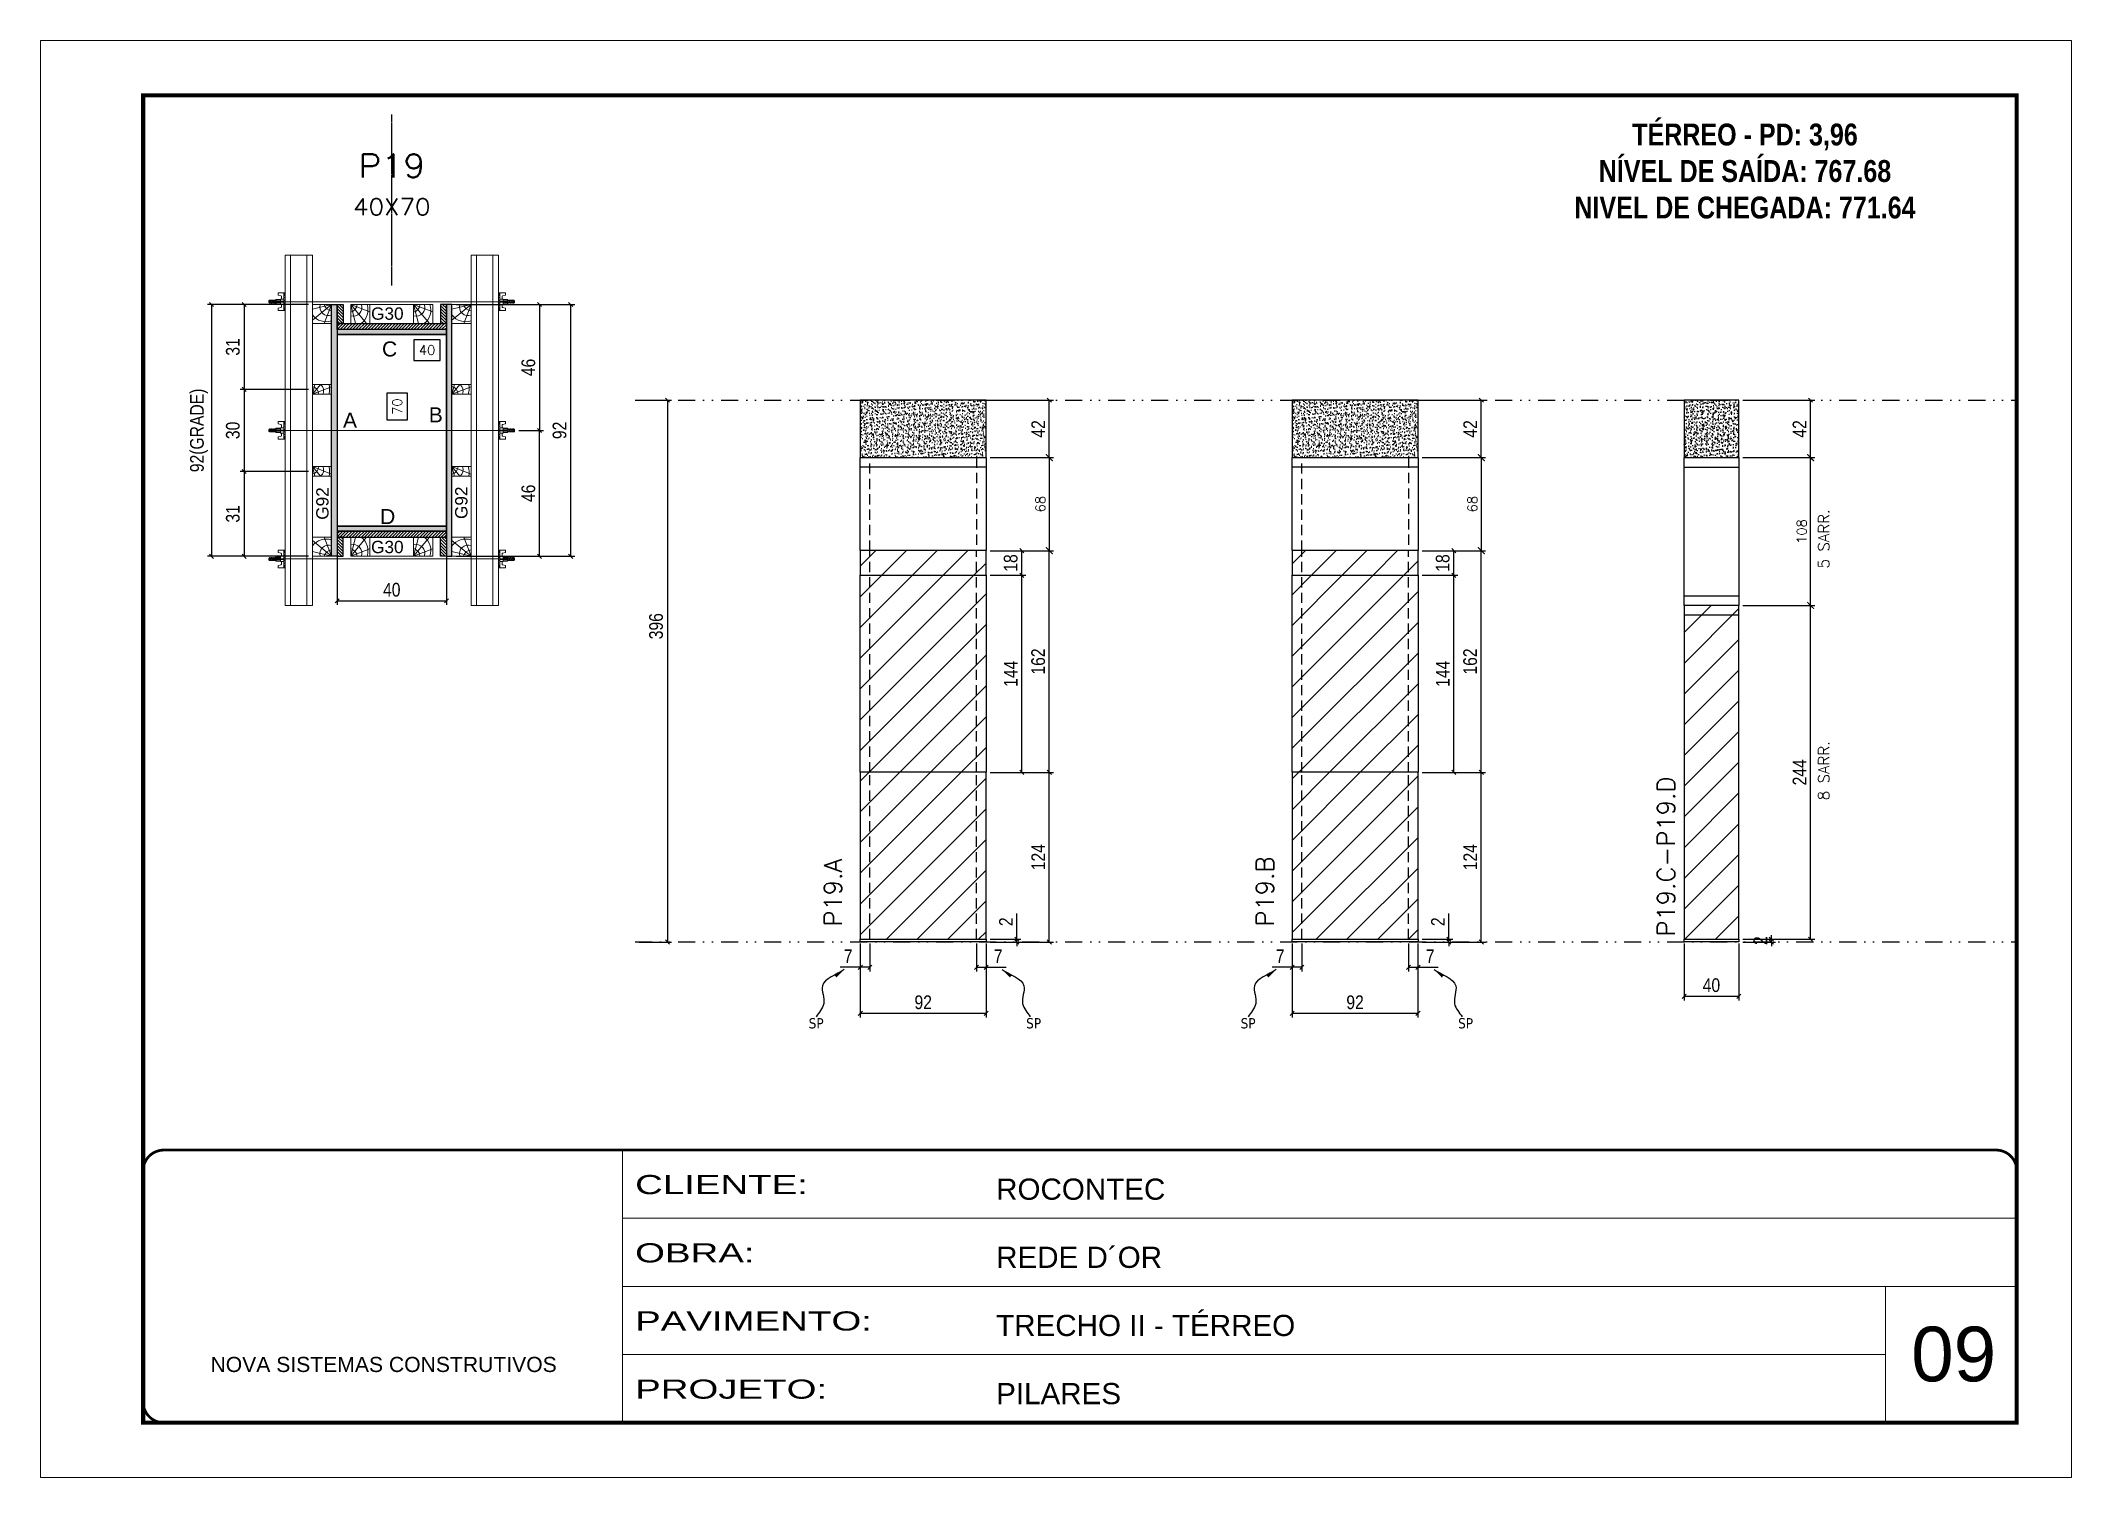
# Model space of a CAD drawing. Extents: x 1945 to 10875, y -3405 to 3369.
# Drawn here: x 1945 to 3430, y -1107 to -57 of the extents above; entities that cross this region are included whole.
import ezdxf
from ezdxf.enums import TextEntityAlignment as Align

# ---------------------------------------------------------------- set-up
doc = ezdxf.new("R2010")
doc.units = 0
for name, pattern in [('CONTINUO', [0]), ('DASHED', [0.75, 0.5, -0.25]), ('DIVIDE2', [0.625, 0.25, -0.125, 0, -0.125, 0, -0.125]), ('HIDDEN', [0.375, 0.25, -0.125])]:
    doc.linetypes.add(name, pattern=pattern)
for name, color, linetype, lineweight in [('CARIMBO', 255, 'Continuous', 9), ('Folhas', 255, 'Continuous', 9), ('Hachura', 251, 'Continuous', 9), ('Madeira', 126, 'Continuous', 18), ('Perfil Metálico', 224, 'Continuous', 18), ('SARRAFO DE PRESSAO', 251, 'DASHED', 9), ('Texto Seção', 7, 'Continuous', 15)]:
    doc.layers.add(name, color=color, linetype=linetype, lineweight=lineweight)
for name, color, linetype in [('CHAPA', 1, 'Continuous'), ('COTA', 241, 'Continuous'), ('cotas', 4, 'Continuous'), ('FUNDOS', 1, 'Continuous'), ('MEIO_PONT', 93, 'Continuous'), ('NOMENCLATURA', 7, 'Continuous'), ('Nível', 160, 'Continuous'), ('Painéis', 200, 'Continuous'), ('SARR_2.2x7', 40, 'Continuous'), ('SARRAFO', 251, 'Continuous'), ('Sarrafo de Pressão', 42, 'HIDDEN'), ('texto', 7, 'Continuous'), ('Texto de Titulo', 7, 'Continuous'), ('Texto Qtd Sarr', 242, 'Continuous'), ('TEXTO_GERAL', 7, 'Continuous')]:
    doc.layers.add(name, color=color, linetype=linetype)
doc.styles.add('ARIAL', font='arial.ttf')
doc.styles.add('COTA TECNICA', font='techl___.ttf', dxfattribs={"height": 10})
doc.styles.add('COTA TECNICA 2X', font='techl___.ttf', dxfattribs={"height": 10})
doc.styles.add('COTA TECNICA-50', font='techl___.ttf', dxfattribs={"height": 10})
doc.styles.add('REGUA-120', font='ROMANS.shx', dxfattribs={"height": 15})
doc.styles.add('ROMANC', font='techb___.ttf', dxfattribs={"height": 2.5})
doc.styles.add('ROMANS', font='romans.shx')
doc.styles.add('SANSSERIF', font='sas_____.pfb')
doc.styles.get("Standard").update_dxf_attribs({"font": 'arial.ttf'})
doc.styles.add('Tecnologia', font='')
doc.styles.get('Tecnologia').set_extended_font_data('Forgotten Futurist')
doc.dimstyles.new('COTA PAINEL-50', dxfattribs={"dimtxt": 10, "dimasz": 3, "dimexe": 3, "dimexo": 3, "dimgap": 3, "dimtad": 1, "dimdec": 1, "dimzin": 12, "dimdsep": 46, "dimtxsty": 'COTA TECNICA-50', "dimblk1": 'OBLIQUE', "dimblk2": 'OBLIQUE', "dimsah": 1, "dimcen": 0.9, "dimclrd": 4, "dimclre": 4, "dimclrt": 240, "dimadec": 1, "dimazin": 3, "dimtfac": 1, "dimtdec": 1, "dimtmove": 0, "dimatfit": 3, "dimfxl": 1, "dimtolj": 1, "dimtzin": 12, "dimarcsym": 0})
doc.dimstyles.new('Cota Paínel', dxfattribs={"dimtxt": 7, "dimasz": 5, "dimexe": 3, "dimexo": 3, "dimgap": 3, "dimtad": 1, "dimdec": 1, "dimzin": 12, "dimdsep": 46, "dimtxsty": 'ROMANS', "dimblk": 'ARCHTICK', "dimcen": 0, "dimclrd": 4, "dimclre": 4, "dimclrt": 1, "dimadec": 1, "dimazin": 3, "dimtfac": 1, "dimtdec": 1, "dimtmove": 0, "dimatfit": 3, "dimldrblk": 'OBLIQUE', "dimfxl": 1, "dimtolj": 1, "dimtzin": 12, "dimarcsym": 0})
doc.dimstyles.new('PAINEL', dxfattribs={"dimtxt": 10, "dimasz": 3, "dimexe": 3, "dimexo": 3, "dimgap": 3, "dimtad": 1, "dimdec": 1, "dimzin": 12, "dimdsep": 46, "dimtxsty": 'COTA TECNICA', "dimblk1": 'OBLIQUE', "dimblk2": 'OBLIQUE', "dimsah": 1, "dimcen": 0.9, "dimclrd": 4, "dimclre": 4, "dimclrt": 240, "dimadec": 1, "dimazin": 3, "dimtfac": 1, "dimtdec": 1, "dimtmove": 0, "dimatfit": 3, "dimfxl": 1, "dimtolj": 1, "dimtzin": 12, "dimarcsym": 0})
doc.dimstyles.new('SECAO PILAR', dxfattribs={"dimtxt": 10, "dimasz": 3, "dimexe": 3, "dimexo": 3, "dimgap": 3, "dimtad": 1, "dimdec": 1, "dimlfac": 0.5, "dimzin": 12, "dimdsep": 46, "dimtxsty": 'COTA TECNICA 2X', "dimblk1": 'OBLIQUE', "dimblk2": 'OBLIQUE', "dimsah": 1, "dimcen": 0.9, "dimclrd": 256, "dimclre": 256, "dimclrt": 256, "dimadec": 1, "dimazin": 3, "dimtfac": 1, "dimtdec": 1, "dimtmove": 0, "dimatfit": 3, "dimfxl": 1, "dimtolj": 1, "dimtzin": 12, "dimarcsym": 0})
doc.dimstyles.new('SECÇÃO 2', dxfattribs={"dimtxt": 7, "dimasz": 6, "dimexe": 0.18, "dimexo": 2, "dimgap": -4, "dimtad": 3, "dimdec": 1, "dimlfac": 0.5, "dimzin": 12, "dimdsep": 46, "dimtxsty": 'ROMANS', "dimblk": 'ARCHTICK', "dimcen": 0.09, "dimse1": 1, "dimse2": 1, "dimsd1": 1, "dimsd2": 1, "dimclrd": 180, "dimclre": 5, "dimclrt": 1, "dimadec": 0, "dimazin": 3, "dimtfac": 1, "dimtdec": 1, "dimtofl": 0, "dimtmove": 0, "dimatfit": 3, "dimldrblk": 'ARCHTICK', "dimfxl": 1, "dimtolj": 1, "dimtzin": 0, "dimarcsym": 0})
doc.dimstyles.get("Standard").update_dxf_attribs({"dimtxt": 0.18, "dimasz": 0.18, "dimexe": 0.18, "dimexo": 0.0625, "dimgap": 0.09, "dimtad": 0, "dimtih": 1, "dimtoh": 1, "dimdec": 4, "dimzin": 0, "dimdsep": 46, "dimtxsty": 'Standard', "dimcen": 0.09, "dimadec": 0, "dimazin": 0, "dimtfac": 1, "dimtdec": 4, "dimtofl": 0, "dimtmove": 0, "dimatfit": 3, "dimfxl": 1, "dimtolj": 1, "dimtzin": 0, "dimarcsym": 0})

msp = doc.modelspace()

# ---------------------------------------------------------------- texts
at = {"layer": 'CARIMBO', "style": 'ARIAL'}
msp.add_text('09', height=40, dxfattribs=at).set_placement((3313.07, -1037.21))
at = {"layer": 'NOMENCLATURA', "color": 2, "insert": (3191.53, -91.29), "char_height": 16, "attachment_point": 2, "style": 'ROMANC'}
msp.add_mtext_dynamic_manual_height_columns('\\PTÉRREO - PD: 3,96\\PNÍVEL DE SAÍDA: 767.68\\PNIVEL DE CHEGADA: 771.64', width=300.2766, gutter_width=1, heights=[0], dxfattribs=at)
at = {"layer": 'texto', "color": 0, "char_height": 7.5, "attachment_point": 5}
for insert in [(2512.32, -775.56), (2671.34, -775.56), (2828.19, -775.56), (2987.22, -775.56)]:
    msp.add_mtext('{\\fTahoma|b0|i0|c0|p34;\\C4;SP}', dxfattribs=dict(at, insert=insert))
at = {"layer": 'Texto Seção', "linetype": 'Continuous', "style": 'ROMANS'}
for s, p in [('5 SARR.', (3253.16, -443.08)), ('8 SARR.', (3253.16, -612.51))]:
    msp.add_text(s, height=8, rotation=90, dxfattribs=at).set_placement(p)
at = {"layer": 'Texto Seção', "char_height": 13, "width": 285.3299, "attachment_point": 7, "rotation": 90, "style": 'REGUA-120'}
for s, insert in [('P19.C-P19.D', (3140.34, -712.14)), ('P19.A', (2531.1, -704.82)), ('P19.B', (2846.97, -704.82))]:
    msp.add_mtext(s, dxfattribs=dict(at, insert=insert))
at = {"layer": 'TEXTO_GERAL', "style": 'ARIAL'}
for s, p in [('C', (2200.41, -282.67)), ('B', (2234.18, -330.81)), ('A', (2171.46, -334.73)), ('D', (2199.01, -405.17))]:
    msp.add_text(s, height=11, dxfattribs=at).set_placement(p, align=Align.MIDDLE_CENTER)
at = {"layer": 'TEXTO_GERAL', "color": 0, "linetype": 'Continuous', "style": 'SANSSERIF'}
for p in [(2151.27, -407.51), (2252.84, -406.96)]:
    msp.add_text('G92', height=9, rotation=90, dxfattribs=at).set_placement(p, align=Align.MIDDLE_LEFT)
at = {"layer": 'TEXTO_GERAL', "color": 0, "linetype": 'Continuous', "char_height": 9, "width": 285.3299, "style": 'SANSSERIF'}
for insert, attachment_point in [((2186.86, -252.32), 1), ((2186.86, -432.03), 7)]:
    msp.add_mtext('G30', dxfattribs=dict(at, insert=insert, attachment_point=attachment_point))

# ---------------------------------------------------------------- blocks, each defined once
blk = doc.blocks.new('9999999999')
at = {"color": 30, "linetype": 'CONTINUO'}
for p, q in [((98564.6, 34230.2), (98564.6, 34429.4)), ((98564.6, 34379.6), (99584, 34379.6)), ((98564.6, 34329.8), (99488, 34329.8)), ((99584, 34329.8), (99488, 34329.8)), ((99488, 34329.8), (99488, 34230.2)), ((98564.6, 34280), (99488, 34280))]:
    blk.add_line(p, q, dxfattribs=at)
at = {"color": 30, "linetype": 'CONTINUO', "const_width": 2}
blk.add_lwpolyline([(99584, 34230.2), (99584, 34414.4, 0.414214), (99569, 34429.4), (98229, 34429.4, 0.414214), (98214, 34414.4), (98214, 34245.2, 0.414214), (98229, 34230.2), (99584, 34230.2)], format="xyb", dxfattribs=at)
at = {"layer": 'Folhas'}
blk.add_lwpolyline([(98139, 34190.2), (99624, 34190.2), (99624, 35240.2), (98139, 35240.2)], close=True, dxfattribs=at)
at = {"layer": 'Folhas', "color": 30, "const_width": 3}
blk.add_lwpolyline([(98214, 34230.2), (99584, 34230.2), (99584, 35200.2), (98214, 35200.2)], close=True, dxfattribs=at)
at = {"color": 7, "linetype": 'Continuous', "ltscale": 5, "style": 'ARIAL'}
for s, height, p in [('ROCONTEC', 15.48, (98837.7, 34393.1)), ('REDE D´OR', 15.48, (98837.7, 34343.3)), ('TRECHO II - TÉRREO', 15.483, (98837.7, 34293.5)), ('NOVA SISTEMAS CONSTRUTIVOS', 11.059, (98263.2, 34267.2)), ('PILARES', 15.48, (98837.7, 34243.7))]:
    blk.add_text(s, height=height, dxfattribs=at).set_placement(p)
at = {"layer": 'Folhas', "color": 7, "style": 'Tecnologia', "width": 1.5}
for s, p in [('CLIENTE:', (98573.7, 34397.2)), ('OBRA:', (98573.7, 34347.3)), ('PAVIMENTO:', (98573.7, 34297.5)), ('PROJETO:', (98573.7, 34247.7))]:
    blk.add_text(s, height=14, dxfattribs=at).set_placement(p)
blk = doc.blocks.new('titulo1')
at = {"layer": 'Defpoints', "color": 252, "linetype": 'HIDDEN', "ltscale": 2}
blk.add_line((0, 0), (0, 125), dxfattribs=at)
at = {"layer": 'Defpoints', "style": 'ROMANS', "oblique": 15}
blk.add_attdef('FOLHA', text='', height=10, dxfattribs=at).set_placement((0, 15.6), align=Align.MIDDLE_CENTER)
at = {"layer": 'Texto Qtd Sarr', "color": 3, "style": 'ROMANS', "oblique": 15}
for tag, height, p in [('TITULO', 17, (0, 71.4)), ('SEÇÃO', 12, (0, 41.5))]:
    blk.add_attdef(tag, text='', height=height, dxfattribs=at).set_placement(p, align=Align.MIDDLE_CENTER)
blk = doc.blocks.new('_Oblique')
at = {"color": 0, "linetype": 'ByBlock', "lineweight": -2}
blk.add_line((-0.5, -0.5), (0.5, 0.5), dxfattribs=at)
blk = doc.blocks.new('*D332')
at = {"layer": 'cotas', "color": 4, "linetype": 'ByBlock', "lineweight": -2, "transparency": 16777216}
for p, q in [((2382.9, -320.1), (2406.6, -320.1)), ((2403.6, -320.1), (2403.6, -716.1)), ((2382.9, -716.1), (2406.6, -716.1))]:
    blk.add_line(p, q, dxfattribs=at)
at = {"layer": 'Defpoints', "color": 0, "linetype": 'ByBlock', "transparency": 16777216}
for p in [(2379.9, -320.1), (2379.9, -716.1), (2403.6, -716.1)]:
    blk.add_point(p, dxfattribs=at)
at = {"layer": 'cotas', "color": 4, "linetype": 'ByBlock', "lineweight": -2, "transparency": 16777216, "xscale": 3, "yscale": 3, "zscale": 3}
for p, rotation in [((2403.6, -320.1), 90), ((2403.6, -716.1), 270)]:
    blk.add_blockref('_Oblique', p, dxfattribs=dict(at, rotation=rotation))
at = {"layer": 'cotas', "color": 240, "linetype": 'ByBlock', "transparency": 16777216, "insert": (2395.3, -485.3), "char_height": 10, "attachment_point": 5, "rotation": 90, "style": 'COTA TECNICA'}
blk.add_mtext('\\A1;396', dxfattribs=at)
blk = doc.blocks.new('*D200')
at = {"layer": 'COTA', "color": 4, "lineweight": -2, "transparency": 16777216}
for p, q in [((2544.6, -717.1), (2544.6, -771.2)), ((2636.6, -717.1), (2636.6, -771.2)), ((2544.6, -768.2), (2636.6, -768.2))]:
    blk.add_line(p, q, dxfattribs=at)
at = {"layer": 'Defpoints', "color": 0, "transparency": 16777216}
for p in [(2544.6, -714.1), (2636.6, -714.1), (2636.6, -768.2)]:
    blk.add_point(p, dxfattribs=at)
at = {"layer": 'COTA', "color": 4, "lineweight": -2, "transparency": 16777216, "xscale": 3, "yscale": 3, "zscale": 3, "rotation": 180}
blk.add_blockref('_Oblique', (2544.6, -768.2), dxfattribs=at)
at = {"layer": 'COTA', "color": 4, "lineweight": -2, "transparency": 16777216, "xscale": 3, "yscale": 3, "zscale": 3}
blk.add_blockref('_Oblique', (2636.6, -768.2), dxfattribs=at)
at = {"layer": 'COTA', "color": 240, "transparency": 16777216, "insert": (2590.6, -760.2), "char_height": 10, "attachment_point": 5, "style": 'COTA TECNICA'}
blk.add_mtext('\\A1;92', dxfattribs=at)
blk = doc.blocks.new('*D201')
at = {"layer": 'COTA', "color": 4, "lineweight": -2, "transparency": 16777216}
for p, q in [((2639.6, -592.1), (2685.8, -592.1)), ((2682.8, -716.1), (2682.8, -592.1)), ((2639.6, -716.1), (2685.8, -716.1))]:
    blk.add_line(p, q, dxfattribs=at)
at = {"layer": 'Defpoints', "color": 0, "transparency": 16777216}
for p in [(2636.6, -592.1), (2682.8, -592.1), (2636.6, -716.1)]:
    blk.add_point(p, dxfattribs=at)
at = {"layer": 'COTA', "color": 4, "lineweight": -2, "transparency": 16777216, "xscale": 3, "yscale": 3, "zscale": 3}
for p, rotation in [((2682.8, -592.1), 90), ((2682.8, -716.1), 270)]:
    blk.add_blockref('_Oblique', p, dxfattribs=dict(at, rotation=rotation))
at = {"layer": 'COTA', "color": 240, "transparency": 16777216, "insert": (2674.7, -654.1), "char_height": 10, "attachment_point": 5, "rotation": 90, "style": 'COTA TECNICA-50'}
blk.add_mtext('\\A1;124', dxfattribs=at)
blk = doc.blocks.new('*D202')
at = {"layer": 'COTA', "color": 4, "lineweight": -2, "transparency": 16777216}
for p, q in [((2659.1, -714.1), (2659.1, -695.3)), ((2639.6, -714.1), (2662.1, -714.1)), ((2639.6, -716.1), (2662.1, -716.1)), ((2659.1, -716.1), (2659.1, -714.1)), ((2659.1, -716.1), (2659.1, -719.1))]:
    blk.add_line(p, q, dxfattribs=at)
at = {"layer": 'Defpoints', "color": 0, "transparency": 16777216}
for p in [(2636.6, -714.1), (2636.6, -716.1), (2659.1, -716.1)]:
    blk.add_point(p, dxfattribs=at)
at = {"layer": 'COTA', "color": 4, "lineweight": -2, "transparency": 16777216, "xscale": 3, "yscale": 3, "zscale": 3}
for p, rotation in [((2659.1, -714.1), 270), ((2659.1, -716.1), 90)]:
    blk.add_blockref('_Oblique', p, dxfattribs=dict(at, rotation=rotation))
at = {"layer": 'COTA', "color": 240, "transparency": 16777216, "insert": (2651.1, -701.3), "char_height": 10, "attachment_point": 5, "rotation": 90, "style": 'COTA TECNICA-50'}
blk.add_mtext('\\A1;2', dxfattribs=at)
blk = doc.blocks.new('*D203')
at = {"layer": 'COTA', "color": 4, "linetype": 'ByBlock', "lineweight": -2, "transparency": 16777216}
for p, q in [((2639.6, -448.1), (2665.7, -448.1)), ((2662.7, -592.1), (2662.7, -448.1)), ((2639.6, -592.1), (2665.7, -592.1))]:
    blk.add_line(p, q, dxfattribs=at)
at = {"layer": 'Defpoints', "color": 0, "linetype": 'ByBlock', "transparency": 16777216}
for p in [(2636.6, -448.1), (2662.7, -448.1), (2636.6, -592.1)]:
    blk.add_point(p, dxfattribs=at)
at = {"layer": 'COTA', "color": 4, "linetype": 'ByBlock', "lineweight": -2, "transparency": 16777216, "xscale": 3, "yscale": 3, "zscale": 3}
for p, rotation in [((2662.7, -448.1), 90), ((2662.7, -592.1), 270)]:
    blk.add_blockref('_Oblique', p, dxfattribs=dict(at, rotation=rotation))
at = {"layer": 'COTA', "color": 240, "linetype": 'ByBlock', "transparency": 16777216, "insert": (2654.6, -520.1), "char_height": 10, "attachment_point": 5, "rotation": 90, "style": 'COTA TECNICA'}
blk.add_mtext('\\A1;144', dxfattribs=at)
blk = doc.blocks.new('*D204')
at = {"layer": 'COTA', "color": 4, "linetype": 'ByBlock', "lineweight": -2, "transparency": 16777216}
for p, q in [((2639.6, -430.1), (2665.7, -430.1)), ((2662.7, -448.1), (2662.7, -430.1)), ((2639.6, -448.1), (2665.7, -448.1))]:
    blk.add_line(p, q, dxfattribs=at)
at = {"layer": 'Defpoints', "color": 0, "linetype": 'ByBlock', "transparency": 16777216}
for p in [(2636.6, -430.1), (2662.7, -430.1), (2636.6, -448.1)]:
    blk.add_point(p, dxfattribs=at)
at = {"layer": 'COTA', "color": 4, "linetype": 'ByBlock', "lineweight": -2, "transparency": 16777216, "xscale": 3, "yscale": 3, "zscale": 3}
for p, rotation in [((2662.7, -430.1), 90), ((2662.7, -448.1), 270)]:
    blk.add_blockref('_Oblique', p, dxfattribs=dict(at, rotation=rotation))
at = {"layer": 'COTA', "color": 240, "linetype": 'ByBlock', "transparency": 16777216, "insert": (2654.6, -439.1), "char_height": 10, "attachment_point": 5, "rotation": 90, "style": 'COTA TECNICA'}
blk.add_mtext('\\A1;18', dxfattribs=at)
blk = doc.blocks.new('*D205')
at = {"layer": 'COTA', "color": 4, "lineweight": -2, "transparency": 16777216}
for p, q in [((2544.6, -719.1), (2544.6, -737.6)), ((2551.6, -717.1), (2551.6, -737.6)), ((2544.6, -734.6), (2529.8, -734.6)), ((2551.6, -734.6), (2544.6, -734.6))]:
    blk.add_line(p, q, dxfattribs=at)
at = {"layer": 'Defpoints', "color": 0, "transparency": 16777216}
for p in [(2544.6, -716.1), (2551.6, -714.1), (2544.6, -734.6)]:
    blk.add_point(p, dxfattribs=at)
at = {"layer": 'COTA', "color": 4, "lineweight": -2, "transparency": 16777216, "xscale": 3, "yscale": 3, "zscale": 3, "rotation": 180}
blk.add_blockref('_Oblique', (2544.6, -734.6), dxfattribs=at)
at = {"layer": 'COTA', "color": 4, "lineweight": -2, "transparency": 16777216, "xscale": 3, "yscale": 3, "zscale": 3}
blk.add_blockref('_Oblique', (2551.6, -734.6), dxfattribs=at)
at = {"layer": 'COTA', "color": 240, "transparency": 16777216, "insert": (2535.7, -726.5), "char_height": 10, "attachment_point": 5, "style": 'COTA TECNICA-50'}
blk.add_mtext('\\A1;7', dxfattribs=at)
blk = doc.blocks.new('*D206')
at = {"layer": 'COTA', "color": 4, "lineweight": -2, "transparency": 16777216}
for p, q in [((2629.6, -717.1), (2629.6, -737.6)), ((2636.6, -719.1), (2636.6, -737.6)), ((2629.6, -734.6), (2636.6, -734.6)), ((2636.6, -734.6), (2651.3, -734.6))]:
    blk.add_line(p, q, dxfattribs=at)
at = {"layer": 'Defpoints', "color": 0, "transparency": 16777216}
for p in [(2629.6, -714.1), (2636.6, -716.1), (2636.6, -734.6)]:
    blk.add_point(p, dxfattribs=at)
at = {"layer": 'COTA', "color": 4, "lineweight": -2, "transparency": 16777216, "xscale": 3, "yscale": 3, "zscale": 3, "rotation": 180}
blk.add_blockref('_Oblique', (2629.6, -734.6), dxfattribs=at)
at = {"layer": 'COTA', "color": 4, "lineweight": -2, "transparency": 16777216, "xscale": 3, "yscale": 3, "zscale": 3}
blk.add_blockref('_Oblique', (2636.6, -734.6), dxfattribs=at)
at = {"layer": 'COTA', "color": 240, "transparency": 16777216, "insert": (2645.4, -726.5), "char_height": 10, "attachment_point": 5, "style": 'COTA TECNICA-50'}
blk.add_mtext('\\A1;7', dxfattribs=at)
blk = doc.blocks.new('*D207')
at = {"layer": 'COTA', "color": 4, "lineweight": -2, "transparency": 16777216}
for p, q in [((3190, -470.1), (3242.5, -470.1)), ((3239.5, -714.1), (3239.5, -470.1)), ((3190, -714.1), (3242.5, -714.1))]:
    blk.add_line(p, q, dxfattribs=at)
at = {"layer": 'Defpoints', "color": 0, "transparency": 16777216}
for p in [(3187, -470.1), (3239.5, -470.1), (3187, -714.1)]:
    blk.add_point(p, dxfattribs=at)
at = {"layer": 'COTA', "color": 4, "lineweight": -2, "transparency": 16777216, "xscale": 3, "yscale": 3, "zscale": 3}
for p, rotation in [((3239.5, -470.1), 90), ((3239.5, -714.1), 270)]:
    blk.add_blockref('_Oblique', p, dxfattribs=dict(at, rotation=rotation))
at = {"layer": 'COTA', "color": 240, "transparency": 16777216, "insert": (3231.4, -592.1), "char_height": 10, "attachment_point": 5, "rotation": 90, "style": 'COTA TECNICA'}
blk.add_mtext('\\A1;244', dxfattribs=at)
blk = doc.blocks.new('*D208')
at = {"layer": 'COTA', "color": 4, "lineweight": -2, "transparency": 16777216}
for p, q in [((3147, -717.1), (3147, -758.8)), ((3187, -717.1), (3187, -758.8)), ((3147, -755.8), (3187, -755.8))]:
    blk.add_line(p, q, dxfattribs=at)
at = {"layer": 'Defpoints', "color": 0, "transparency": 16777216}
for p in [(3147, -714.1), (3187, -714.1), (3187, -755.8)]:
    blk.add_point(p, dxfattribs=at)
at = {"layer": 'COTA', "color": 4, "lineweight": -2, "transparency": 16777216, "xscale": 3, "yscale": 3, "zscale": 3, "rotation": 180}
blk.add_blockref('_Oblique', (3147, -755.8), dxfattribs=at)
at = {"layer": 'COTA', "color": 4, "lineweight": -2, "transparency": 16777216, "xscale": 3, "yscale": 3, "zscale": 3}
blk.add_blockref('_Oblique', (3187, -755.8), dxfattribs=at)
at = {"layer": 'COTA', "color": 240, "transparency": 16777216, "insert": (3167, -747.7), "char_height": 10, "attachment_point": 5, "style": 'COTA TECNICA'}
blk.add_mtext('\\A1;40', dxfattribs=at)
blk = doc.blocks.new('*D209')
at = {"layer": 'COTA', "color": 4, "lineweight": -2, "transparency": 16777216}
for p, q in [((3210.8, -714.1), (3210.8, -711.1)), ((3190, -714.1), (3213.8, -714.1)), ((3190, -716.1), (3213.8, -716.1)), ((3210.8, -716.1), (3210.8, -714.1)), ((3210.8, -716.1), (3210.8, -719.1))]:
    blk.add_line(p, q, dxfattribs=at)
at = {"layer": 'Defpoints', "color": 0, "transparency": 16777216}
for p in [(3187, -714.1), (3187, -716.1), (3210.8, -714.1)]:
    blk.add_point(p, dxfattribs=at)
at = {"layer": 'COTA', "color": 4, "lineweight": -2, "transparency": 16777216, "xscale": 3, "yscale": 3, "zscale": 3}
for p, rotation in [((3210.8, -714.1), 270), ((3210.8, -716.1), 90)]:
    blk.add_blockref('_Oblique', p, dxfattribs=dict(at, rotation=rotation))
at = {"layer": 'COTA', "color": 240, "transparency": 16777216, "insert": (3202.8, -715.1), "char_height": 10, "attachment_point": 5, "rotation": 90, "style": 'COTA TECNICA-50'}
blk.add_mtext('\\A1;2', dxfattribs=at)
blk = doc.blocks.new('*D210')
at = {"layer": 'COTA', "color": 180, "lineweight": -2, "transparency": 16777216}
for p, q in [((2213.5, -315.1), (2198.5, -315.1)), ((2198.5, -315.1), (2198.5, -334.5)), ((2213.5, -334.5), (2213.5, -315.1)), ((2198.5, -334.5), (2213.5, -334.5))]:
    blk.add_line(p, q, dxfattribs=at)
at = {"layer": 'Defpoints', "color": 0, "transparency": 16777216}
for p in [(2162, -272.2), (2162, -412.2), (2217.5, -412.2)]:
    blk.add_point(p, dxfattribs=at)
at = {"layer": 'COTA', "color": 1, "transparency": 16777216, "insert": (2206, -324.8), "char_height": 7, "attachment_point": 5, "rotation": 90, "style": 'ROMANS'}
blk.add_mtext('\\A1;70', dxfattribs=at)
blk = doc.blocks.new('_ArchTick')
at = {"color": 0, "linetype": 'ByBlock', "const_width": 0.15}
blk.add_lwpolyline([(-0.5, -0.5), (0.5, 0.5)], dxfattribs=at)
blk = doc.blocks.new('*D211')
at = {"layer": 'COTA', "lineweight": -2, "transparency": 16777216}
for p, q in [((2249, -250.2), (2335.8, -250.2)), ((2332.8, -250.2), (2332.8, -434.2)), ((2249, -434.2), (2335.8, -434.2))]:
    blk.add_line(p, q, dxfattribs=at)
at = {"layer": 'Defpoints', "color": 0, "transparency": 16777216}
for p in [(2246, -250.2), (2246, -434.2), (2332.8, -434.2)]:
    blk.add_point(p, dxfattribs=at)
at = {"layer": 'COTA', "lineweight": -2, "transparency": 16777216, "xscale": 3, "yscale": 3, "zscale": 3}
for p, rotation in [((2332.8, -250.2), 90), ((2332.8, -434.2), 270)]:
    blk.add_blockref('_Oblique', p, dxfattribs=dict(at, rotation=rotation))
at = {"layer": 'COTA', "transparency": 16777216, "insert": (2324.7, -342.2), "char_height": 10, "attachment_point": 5, "rotation": 90, "style": 'COTA TECNICA 2X'}
blk.add_mtext('\\A1;92', dxfattribs=at)
blk = doc.blocks.new('*D212')
at = {"layer": 'COTA', "lineweight": -2, "transparency": 16777216}
for p, q in [((2283, -250.2), (2313, -250.2)), ((2310, -250.2), (2310, -342.2)), ((2294.8, -342.2), (2313, -342.2))]:
    blk.add_line(p, q, dxfattribs=at)
at = {"layer": 'Defpoints', "color": 0, "transparency": 16777216}
for p in [(2280, -250.2), (2291.8, -342.2), (2310, -342.2)]:
    blk.add_point(p, dxfattribs=at)
at = {"layer": 'COTA', "lineweight": -2, "transparency": 16777216, "xscale": 3, "yscale": 3, "zscale": 3}
for p, rotation in [((2310, -250.2), 90), ((2310, -342.2), 270)]:
    blk.add_blockref('_Oblique', p, dxfattribs=dict(at, rotation=rotation))
at = {"layer": 'COTA', "transparency": 16777216, "insert": (2301.9, -296.2), "char_height": 10, "attachment_point": 5, "rotation": 90, "style": 'COTA TECNICA 2X'}
blk.add_mtext('\\A1;46', dxfattribs=at)
blk = doc.blocks.new('*D213')
at = {"layer": 'COTA', "lineweight": -2, "transparency": 16777216}
for p, q in [((2294.8, -342.2), (2313, -342.2)), ((2310, -434.2), (2310, -342.2)), ((2283, -434.2), (2313, -434.2))]:
    blk.add_line(p, q, dxfattribs=at)
at = {"layer": 'Defpoints', "color": 0, "transparency": 16777216}
for p in [(2291.8, -342.2), (2310, -342.2), (2280, -434.2)]:
    blk.add_point(p, dxfattribs=at)
at = {"layer": 'COTA', "lineweight": -2, "transparency": 16777216, "xscale": 3, "yscale": 3, "zscale": 3}
for p, rotation in [((2310, -342.2), 90), ((2310, -434.2), 270)]:
    blk.add_blockref('_Oblique', p, dxfattribs=dict(at, rotation=rotation))
at = {"layer": 'COTA', "transparency": 16777216, "insert": (2301.9, -388.2), "char_height": 10, "attachment_point": 5, "rotation": 90, "style": 'COTA TECNICA 2X'}
blk.add_mtext('\\A1;46', dxfattribs=at)
blk = doc.blocks.new('*D214')
at = {"layer": 'COTA', "color": 180, "lineweight": -2, "transparency": 16777216}
for p, q in [((2237.5, -276), (2218.2, -276)), ((2218.2, -276), (2218.2, -291)), ((2237.5, -291), (2237.5, -276)), ((2218.2, -291), (2237.5, -291))]:
    blk.add_line(p, q, dxfattribs=at)
at = {"layer": 'Defpoints', "color": 0, "transparency": 16777216}
for p in [(2162, -272.2), (2242, -272.2), (2242, -295)]:
    blk.add_point(p, dxfattribs=at)
at = {"layer": 'COTA', "color": 1, "transparency": 16777216, "insert": (2227.8, -283.5), "char_height": 7, "attachment_point": 5, "style": 'ROMANS'}
blk.add_mtext('\\A1;40', dxfattribs=at)
blk = doc.blocks.new('PONTALETE')
at = {"layer": 'Madeira'}
for q in [(2.71, 7), (7, 5.76), (7, 1.74)]:
    blk.add_line((0, 0), q, dxfattribs=at)
blk.add_lwpolyline([(0, 0), (7, 0), (7, 7), (0, 7)], close=True, dxfattribs=at)
for centre, radius, start, end in [((2.04, 0.06), 6.23, 37.28179, 109.09128), ((1.09, 0.9), 3.19, 343.60304, 109.98471), ((-0.21, -0.78), 3.09, 14.63219, 86.0383)]:
    blk.add_arc(centre, radius, start, end, dxfattribs=at)
blk = doc.blocks.new('*D215')
at = {"layer": 'COTA', "lineweight": -2, "transparency": 16777216}
for p, q in [((2141, -250.2), (2067.2, -250.2)), ((2070.2, -250.2), (2070.2, -434.2)), ((2141, -434.2), (2067.2, -434.2))]:
    blk.add_line(p, q, dxfattribs=at)
at = {"layer": 'Defpoints', "color": 0, "transparency": 16777216}
for p in [(2144, -250.2), (2070.2, -434.2), (2144, -434.2)]:
    blk.add_point(p, dxfattribs=at)
at = {"layer": 'COTA', "lineweight": -2, "transparency": 16777216, "xscale": 3, "yscale": 3, "zscale": 3}
for p, rotation in [((2070.2, -250.2), 90), ((2070.2, -434.2), 270)]:
    blk.add_blockref('_Oblique', p, dxfattribs=dict(at, rotation=rotation))
at = {"layer": 'COTA', "transparency": 16777216, "insert": (2061, -342.2), "char_height": 10, "attachment_point": 5, "rotation": 90, "style": 'COTA TECNICA 2X'}
blk.add_mtext('\\A1;92(GRADE)', dxfattribs=at)
blk = doc.blocks.new('MEIO PONTALETE')
at = {"layer": 'Madeira'}
for q in [(2.71, 7), (3.5, 2.88), (3.5, 0.87)]:
    blk.add_line((0, 0), q, dxfattribs=at)
blk.add_lwpolyline([(0, 0), (3.5, 0), (3.5, 7), (0, 7)], close=True, dxfattribs=at)
for centre, radius, start, end in [((2.04, 0.06), 6.23, 76.44987, 109.09128), ((1.09, 0.9), 3.19, 40.90626, 109.98471), ((-0.21, -0.78), 3.09, 14.63219, 86.0383)]:
    blk.add_arc(centre, radius, start, end, dxfattribs=at)
blk = doc.blocks.new('*D216')
at = {"layer": 'COTA', "lineweight": -2, "transparency": 16777216}
for p, q in [((2141, -372.2), (2091.1, -372.2)), ((2094.1, -372.2), (2094.1, -434.2)), ((2141, -434.2), (2091.1, -434.2))]:
    blk.add_line(p, q, dxfattribs=at)
at = {"layer": 'Defpoints', "color": 0, "transparency": 16777216}
for p in [(2144, -372.2), (2094.1, -434.2), (2144, -434.2)]:
    blk.add_point(p, dxfattribs=at)
at = {"layer": 'COTA', "lineweight": -2, "transparency": 16777216, "xscale": 3, "yscale": 3, "zscale": 3}
for p, rotation in [((2094.1, -372.2), 90), ((2094.1, -434.2), 270)]:
    blk.add_blockref('_Oblique', p, dxfattribs=dict(at, rotation=rotation))
at = {"layer": 'COTA', "transparency": 16777216, "insert": (2085.8, -403.2), "char_height": 10, "attachment_point": 5, "rotation": 90, "style": 'COTA TECNICA 2X'}
blk.add_mtext('\\A1;31', dxfattribs=at)
blk = doc.blocks.new('C')
at = {"layer": 'Hachura', "color": 0}
for p, q in [((0, 3.22), (0, -3.22)), ((0.45, 3.22), (0, 3.22)), ((0.46, 3.16), (0, 3.16)), ((0.46, 3.05), (0, 3.05)), ((0.46, 2.88), (0, 2.88)), ((0, 2.75), (0, -1.16)), ((0.46, 2.65), (0, 2.65)), ((0.46, 2.23), (0, 2.23)), ((0.46, 1.51), (0, 1.51)), ((0.39, 0.49), (0.17, 0.49)), ((0.45, -3.23), (0.45, 3.22)), ((0.45, 3.22), (2.58, 3.22)), ((1.74, 0.97), (0.45, 0.97)), ((1.45, 0.1), (0.45, 0.1)), ((1.35, 1.94), (1.35, 0.96)), ((2.58, 2.39), (1.47, 2.09)), ((1.74, -0.97), (1.74, 0.97)), ((1.74, 0.97), (1.74, 0.84)), ((1.74, 0.97), (1.74, 0.84)), ((1.74, 0.84), (3.35, 0.84)), ((3.35, 0.45), (1.74, 0.45)), ((2.58, 3.22), (2.58, 2.39)), ((3.32, 0.84), (3.32, -0.84)), ((3.35, 0.84), (3.35, -0.84)), ((3.68, 0.45), (3.35, 0.45)), ((3.84, -0.52), (3.35, 0.45)), ((3.35, 0.06), (3.67, -0.57)), ((3.68, 0.45), (4.16, -0.52)), ((3.72, 0.5), (4.25, -0.57)), ((4.37, -0.55), (3.83, 0.53)), ((4.15, 0.45), (3.93, 0.45)), ((4.42, -0.52), (3.93, 0.45)), ((4.15, 0.45), (4.26, 0.45)), ((4.26, 0.45), (4.74, -0.52)), ((4.3, 0.5), (4.83, -0.57)), ((4.95, -0.55), (4.41, 0.53)), ((4.51, 0.45), (4.84, 0.45)), ((5, -0.52), (4.51, 0.45)), ((4.84, 0.45), (5.32, -0.52)), ((4.88, 0.5), (5.41, -0.57)), ((5.53, -0.55), (4.99, 0.53)), ((5.58, -0.52), (5.09, 0.45)), ((5.42, 0.45), (5.09, 0.45)), ((5.58, -0.52), (5.09, 0.45)), ((5.42, 0.45), (5.74, -0.19)), ((5.46, 0.5), (5.74, -0.07)), ((5.74, 0.19), (5.57, 0.53)), ((5.74, 0.32), (5.68, 0.45)), ((5.68, 0.45), (5.74, 0.45)), ((5.74, 0.45), (5.9, 0.29)), ((5.74, 0.45), (5.74, -0.52)), ((5.9, -0.36), (5.9, 0.29)), ((0.45, 0), (0, 0)), ((0.46, -1.52), (0, -1.52)), ((0.46, -2.23), (0, -2.23)), ((0.46, -2.65), (0, -2.65)), ((0.46, -2.88), (0, -2.88)), ((0.46, -3.05), (0, -3.05)), ((0.46, -3.16), (0, -3.16)), ((0, -3.22), (2.57, -3.22)), ((0.08, -0.48), (0.29, -0.48)), ((0.29, -0.48), (0.4, -0.48)), ((0.45, 0), (0.45, -0.97)), ((0.45, -0.16), (1.45, -0.16)), ((0.45, -0.65), (0.45, -0.32)), ((0.45, -3.23), (0.45, -0.65)), ((0.45, -0.97), (1.74, -0.97)), ((1.35, -1.94), (1.35, -0.97)), ((2.58, -2.39), (1.47, -2.1)), ((3.35, -0.32), (1.74, -0.32)), ((3.35, -0.84), (1.74, -0.84)), ((2.58, -3.23), (2.58, -2.39)), ((3.35, -0.07), (3.58, -0.52)), ((3.35, -0.52), (3.58, -0.52)), ((3.84, -0.52), (4.16, -0.52)), ((4.42, -0.52), (4.74, -0.52)), ((4.63, -0.52), (4.74, -0.52)), ((5, -0.52), (5.32, -0.52)), ((5.58, -0.52), (5.74, -0.52)), ((5.74, -0.52), (5.9, -0.36)), ((5.74, -0.52), (5.74, -0.52))]:
    blk.add_line(p, q, dxfattribs=at)
for centre, radius, start, end in [((1.52, 1.94), 0.161, 104.74356, 180), ((1.44, -0.03), 0.129, 272.69497, 87.30503), ((3.81, 0.39), 0.143, 25.56881, 154.43119), ((4.39, 0.39), 0.143, 25.56881, 154.43119), ((4.97, 0.39), 0.143, 25.56881, 154.43119), ((5.55, 0.39), 0.143, 25.56881, 154.43119), ((0.17, -0.37), 0.174, 221.74404, 317.85924), ((1.52, -1.94), 0.161, 180, 255.25644), ((3.71, -0.4), 0.174, 222.14076, 318.25596), ((4.29, -0.4), 0.174, 222.14076, 318.25596), ((4.87, -0.4), 0.174, 222.14076, 318.25596), ((5.45, -0.4), 0.174, 222.14076, 318.25596), ((5.61, -0.4), 0.174, 317.85924, 318.25596)]:
    blk.add_arc(centre, radius, start, end, dxfattribs=at)
blk = doc.blocks.new('*D217')
at = {"layer": 'COTA', "lineweight": -2, "transparency": 16777216}
for p, q in [((2141, -250.2), (2091.1, -250.2)), ((2094.1, -250.2), (2094.1, -312.2)), ((2141, -312.2), (2091.1, -312.2))]:
    blk.add_line(p, q, dxfattribs=at)
at = {"layer": 'Defpoints', "color": 0, "transparency": 16777216}
for p in [(2144, -250.2), (2094.1, -312.2), (2144, -312.2)]:
    blk.add_point(p, dxfattribs=at)
at = {"layer": 'COTA', "lineweight": -2, "transparency": 16777216, "xscale": 3, "yscale": 3, "zscale": 3}
for p, rotation in [((2094.1, -250.2), 90), ((2094.1, -312.2), 270)]:
    blk.add_blockref('_Oblique', p, dxfattribs=dict(at, rotation=rotation))
at = {"layer": 'COTA', "transparency": 16777216, "insert": (2085.8, -281.2), "char_height": 10, "attachment_point": 5, "rotation": 90, "style": 'COTA TECNICA 2X'}
blk.add_mtext('\\A1;31', dxfattribs=at)
blk = doc.blocks.new('*D218')
at = {"layer": 'COTA', "lineweight": -2, "transparency": 16777216}
for p, q in [((2141, -312.2), (2091.1, -312.2)), ((2094.1, -312.2), (2094.1, -372.2)), ((2141, -372.2), (2091.1, -372.2))]:
    blk.add_line(p, q, dxfattribs=at)
at = {"layer": 'Defpoints', "color": 0, "transparency": 16777216}
for p in [(2144, -312.2), (2094.1, -372.2), (2144, -372.2)]:
    blk.add_point(p, dxfattribs=at)
at = {"layer": 'COTA', "lineweight": -2, "transparency": 16777216, "xscale": 3, "yscale": 3, "zscale": 3}
for p, rotation in [((2094.1, -312.2), 90), ((2094.1, -372.2), 270)]:
    blk.add_blockref('_Oblique', p, dxfattribs=dict(at, rotation=rotation))
at = {"layer": 'COTA', "transparency": 16777216, "insert": (2085.8, -342.2), "char_height": 10, "attachment_point": 5, "rotation": 90, "style": 'COTA TECNICA 2X'}
blk.add_mtext('\\A1;30', dxfattribs=at)
blk = doc.blocks.new('*D326')
at = {"layer": 'COTA', "lineweight": -2, "transparency": 16777216}
for p, q in [((2162, -418.8), (2162, -469.8)), ((2242, -418.8), (2242, -469.8)), ((2162, -466.8), (2242, -466.8))]:
    blk.add_line(p, q, dxfattribs=at)
at = {"layer": 'Defpoints', "color": 0, "transparency": 16777216}
for p in [(2162, -415.8), (2242, -415.8), (2242, -466.8)]:
    blk.add_point(p, dxfattribs=at)
at = {"layer": 'COTA', "lineweight": -2, "transparency": 16777216, "xscale": 3, "yscale": 3, "zscale": 3, "rotation": 180}
blk.add_blockref('_Oblique', (2162, -466.8), dxfattribs=at)
at = {"layer": 'COTA', "lineweight": -2, "transparency": 16777216, "xscale": 3, "yscale": 3, "zscale": 3}
blk.add_blockref('_Oblique', (2242, -466.8), dxfattribs=at)
at = {"layer": 'COTA', "transparency": 16777216, "insert": (2202, -458.7), "char_height": 10, "attachment_point": 5, "style": 'COTA TECNICA 2X'}
blk.add_mtext('\\A1;40', dxfattribs=at)
blk = doc.blocks.new('*D181')
at = {"layer": 'COTA', "color": 4, "lineweight": -2, "transparency": 16777216}
for p, q in [((2860.4, -717.1), (2860.4, -771.2)), ((2952.4, -717.1), (2952.4, -771.2)), ((2860.4, -768.2), (2952.4, -768.2))]:
    blk.add_line(p, q, dxfattribs=at)
at = {"layer": 'Defpoints', "color": 0, "transparency": 16777216}
for p in [(2860.4, -714.1), (2952.4, -714.1), (2952.4, -768.2)]:
    blk.add_point(p, dxfattribs=at)
at = {"layer": 'COTA', "color": 4, "lineweight": -2, "transparency": 16777216, "xscale": 3, "yscale": 3, "zscale": 3, "rotation": 180}
blk.add_blockref('_Oblique', (2860.4, -768.2), dxfattribs=at)
at = {"layer": 'COTA', "color": 4, "lineweight": -2, "transparency": 16777216, "xscale": 3, "yscale": 3, "zscale": 3}
blk.add_blockref('_Oblique', (2952.4, -768.2), dxfattribs=at)
at = {"layer": 'COTA', "color": 240, "transparency": 16777216, "insert": (2906.4, -760.2), "char_height": 10, "attachment_point": 5, "style": 'COTA TECNICA'}
blk.add_mtext('\\A1;92', dxfattribs=at)
blk = doc.blocks.new('*D182')
at = {"layer": 'COTA', "color": 4, "lineweight": -2, "transparency": 16777216}
for p, q in [((2955.4, -592.1), (3001.7, -592.1)), ((2998.7, -716.1), (2998.7, -592.1)), ((2955.4, -716.1), (3001.7, -716.1))]:
    blk.add_line(p, q, dxfattribs=at)
at = {"layer": 'Defpoints', "color": 0, "transparency": 16777216}
for p in [(2952.4, -592.1), (2998.7, -592.1), (2952.4, -716.1)]:
    blk.add_point(p, dxfattribs=at)
at = {"layer": 'COTA', "color": 4, "lineweight": -2, "transparency": 16777216, "xscale": 3, "yscale": 3, "zscale": 3}
for p, rotation in [((2998.7, -592.1), 90), ((2998.7, -716.1), 270)]:
    blk.add_blockref('_Oblique', p, dxfattribs=dict(at, rotation=rotation))
at = {"layer": 'COTA', "color": 240, "transparency": 16777216, "insert": (2990.6, -654.1), "char_height": 10, "attachment_point": 5, "rotation": 90, "style": 'COTA TECNICA-50'}
blk.add_mtext('\\A1;124', dxfattribs=at)
blk = doc.blocks.new('*D183')
at = {"layer": 'COTA', "color": 4, "lineweight": -2, "transparency": 16777216}
for p, q in [((2975, -714.1), (2975, -695.3)), ((2955.4, -714.1), (2978, -714.1)), ((2955.4, -716.1), (2978, -716.1)), ((2975, -716.1), (2975, -714.1)), ((2975, -716.1), (2975, -719.1))]:
    blk.add_line(p, q, dxfattribs=at)
at = {"layer": 'Defpoints', "color": 0, "transparency": 16777216}
for p in [(2952.4, -714.1), (2952.4, -716.1), (2975, -716.1)]:
    blk.add_point(p, dxfattribs=at)
at = {"layer": 'COTA', "color": 4, "lineweight": -2, "transparency": 16777216, "xscale": 3, "yscale": 3, "zscale": 3}
for p, rotation in [((2975, -714.1), 270), ((2975, -716.1), 90)]:
    blk.add_blockref('_Oblique', p, dxfattribs=dict(at, rotation=rotation))
at = {"layer": 'COTA', "color": 240, "transparency": 16777216, "insert": (2967, -701.3), "char_height": 10, "attachment_point": 5, "rotation": 90, "style": 'COTA TECNICA-50'}
blk.add_mtext('\\A1;2', dxfattribs=at)
blk = doc.blocks.new('*D184')
at = {"layer": 'COTA', "color": 4, "linetype": 'ByBlock', "lineweight": -2, "transparency": 16777216}
for p, q in [((2955.4, -448.1), (2981.6, -448.1)), ((2978.6, -592.1), (2978.6, -448.1)), ((2955.4, -592.1), (2981.6, -592.1))]:
    blk.add_line(p, q, dxfattribs=at)
at = {"layer": 'Defpoints', "color": 0, "linetype": 'ByBlock', "transparency": 16777216}
for p in [(2952.4, -448.1), (2978.6, -448.1), (2952.4, -592.1)]:
    blk.add_point(p, dxfattribs=at)
at = {"layer": 'COTA', "color": 4, "linetype": 'ByBlock', "lineweight": -2, "transparency": 16777216, "xscale": 3, "yscale": 3, "zscale": 3}
for p, rotation in [((2978.6, -448.1), 90), ((2978.6, -592.1), 270)]:
    blk.add_blockref('_Oblique', p, dxfattribs=dict(at, rotation=rotation))
at = {"layer": 'COTA', "color": 240, "linetype": 'ByBlock', "transparency": 16777216, "insert": (2970.5, -520.1), "char_height": 10, "attachment_point": 5, "rotation": 90, "style": 'COTA TECNICA'}
blk.add_mtext('\\A1;144', dxfattribs=at)
blk = doc.blocks.new('*D185')
at = {"layer": 'COTA', "color": 4, "linetype": 'ByBlock', "lineweight": -2, "transparency": 16777216}
for p, q in [((2955.4, -430.1), (2981.6, -430.1)), ((2978.6, -448.1), (2978.6, -430.1)), ((2955.4, -448.1), (2981.6, -448.1))]:
    blk.add_line(p, q, dxfattribs=at)
at = {"layer": 'Defpoints', "color": 0, "linetype": 'ByBlock', "transparency": 16777216}
for p in [(2952.4, -430.1), (2978.6, -430.1), (2952.4, -448.1)]:
    blk.add_point(p, dxfattribs=at)
at = {"layer": 'COTA', "color": 4, "linetype": 'ByBlock', "lineweight": -2, "transparency": 16777216, "xscale": 3, "yscale": 3, "zscale": 3}
for p, rotation in [((2978.6, -430.1), 90), ((2978.6, -448.1), 270)]:
    blk.add_blockref('_Oblique', p, dxfattribs=dict(at, rotation=rotation))
at = {"layer": 'COTA', "color": 240, "linetype": 'ByBlock', "transparency": 16777216, "insert": (2970.5, -439.1), "char_height": 10, "attachment_point": 5, "rotation": 90, "style": 'COTA TECNICA'}
blk.add_mtext('\\A1;18', dxfattribs=at)
blk = doc.blocks.new('*D186')
at = {"layer": 'COTA', "color": 4, "lineweight": -2, "transparency": 16777216}
for p, q in [((2860.4, -719.1), (2860.4, -737.6)), ((2867.4, -717.1), (2867.4, -737.6)), ((2860.4, -734.6), (2845.7, -734.6)), ((2867.4, -734.6), (2860.4, -734.6))]:
    blk.add_line(p, q, dxfattribs=at)
at = {"layer": 'Defpoints', "color": 0, "transparency": 16777216}
for p in [(2860.4, -716.1), (2867.4, -714.1), (2860.4, -734.6)]:
    blk.add_point(p, dxfattribs=at)
at = {"layer": 'COTA', "color": 4, "lineweight": -2, "transparency": 16777216, "xscale": 3, "yscale": 3, "zscale": 3, "rotation": 180}
blk.add_blockref('_Oblique', (2860.4, -734.6), dxfattribs=at)
at = {"layer": 'COTA', "color": 4, "lineweight": -2, "transparency": 16777216, "xscale": 3, "yscale": 3, "zscale": 3}
blk.add_blockref('_Oblique', (2867.4, -734.6), dxfattribs=at)
at = {"layer": 'COTA', "color": 240, "transparency": 16777216, "insert": (2851.6, -726.5), "char_height": 10, "attachment_point": 5, "style": 'COTA TECNICA-50'}
blk.add_mtext('\\A1;7', dxfattribs=at)
blk = doc.blocks.new('*D187')
at = {"layer": 'COTA', "color": 4, "lineweight": -2, "transparency": 16777216}
for p, q in [((2945.4, -717.1), (2945.4, -737.6)), ((2952.4, -719.1), (2952.4, -737.6)), ((2945.4, -734.6), (2952.4, -734.6)), ((2952.4, -734.6), (2967.2, -734.6))]:
    blk.add_line(p, q, dxfattribs=at)
at = {"layer": 'Defpoints', "color": 0, "transparency": 16777216}
for p in [(2945.4, -714.1), (2952.4, -716.1), (2952.4, -734.6)]:
    blk.add_point(p, dxfattribs=at)
at = {"layer": 'COTA', "color": 4, "lineweight": -2, "transparency": 16777216, "xscale": 3, "yscale": 3, "zscale": 3, "rotation": 180}
blk.add_blockref('_Oblique', (2945.4, -734.6), dxfattribs=at)
at = {"layer": 'COTA', "color": 4, "lineweight": -2, "transparency": 16777216, "xscale": 3, "yscale": 3, "zscale": 3}
blk.add_blockref('_Oblique', (2952.4, -734.6), dxfattribs=at)
at = {"layer": 'COTA', "color": 240, "transparency": 16777216, "insert": (2961.3, -726.5), "char_height": 10, "attachment_point": 5, "style": 'COTA TECNICA-50'}
blk.add_mtext('\\A1;7', dxfattribs=at)
blk = doc.blocks.new('*D293')
at = {"layer": 'Defpoints', "color": 0, "linetype": 'ByBlock', "transparency": 16777216}
for p in [(2636.6, -430.1), (2682.8, -430.1), (2636.6, -592.1)]:
    blk.add_point(p, dxfattribs=at)
at = {"layer": 'FUNDOS', "color": 4, "linetype": 'ByBlock', "lineweight": -2, "transparency": 16777216}
for p, q in [((2639.6, -430.1), (2685.8, -430.1)), ((2682.8, -592.1), (2682.8, -430.1)), ((2639.6, -592.1), (2685.8, -592.1))]:
    blk.add_line(p, q, dxfattribs=at)
at = {"layer": 'FUNDOS', "color": 4, "linetype": 'ByBlock', "lineweight": -2, "transparency": 16777216, "xscale": 3, "yscale": 3, "zscale": 3}
for p, rotation in [((2682.8, -430.1), 90), ((2682.8, -592.1), 270)]:
    blk.add_blockref('_Oblique', p, dxfattribs=dict(at, rotation=rotation))
at = {"layer": 'FUNDOS', "color": 240, "linetype": 'ByBlock', "transparency": 16777216, "insert": (2674.7, -511.1), "char_height": 10, "attachment_point": 5, "rotation": 90, "style": 'COTA TECNICA'}
blk.add_mtext('\\A1;162', dxfattribs=at)
blk = doc.blocks.new('*D10')
at = {"layer": 'Defpoints', "color": 0, "linetype": 'ByBlock', "transparency": 16777216}
for p in [(2952.4, -430.1), (2998.7, -430.1), (2952.4, -592.1)]:
    blk.add_point(p, dxfattribs=at)
at = {"layer": 'FUNDOS', "color": 4, "linetype": 'ByBlock', "lineweight": -2, "transparency": 16777216}
for p, q in [((2955.4, -430.1), (3001.7, -430.1)), ((2998.7, -592.1), (2998.7, -430.1)), ((2955.4, -592.1), (3001.7, -592.1))]:
    blk.add_line(p, q, dxfattribs=at)
at = {"layer": 'FUNDOS', "color": 4, "linetype": 'ByBlock', "lineweight": -2, "transparency": 16777216, "xscale": 3, "yscale": 3, "zscale": 3}
for p, rotation in [((2998.7, -430.1), 90), ((2998.7, -592.1), 270)]:
    blk.add_blockref('_Oblique', p, dxfattribs=dict(at, rotation=rotation))
at = {"layer": 'FUNDOS', "color": 240, "linetype": 'ByBlock', "transparency": 16777216, "insert": (2990.6, -511.1), "char_height": 10, "attachment_point": 5, "rotation": 90, "style": 'COTA TECNICA'}
blk.add_mtext('\\A1;162', dxfattribs=at)
blk = doc.blocks.new('*D364')
at = {"layer": 'COTA', "color": 4, "lineweight": -2, "transparency": 16777216}
for p, q in [((2639.6, -320.1), (2685.8, -320.1)), ((2682.8, -362.1), (2682.8, -320.1)), ((2639.6, -362.1), (2685.8, -362.1))]:
    blk.add_line(p, q, dxfattribs=at)
at = {"layer": 'Defpoints', "color": 0, "transparency": 16777216}
for p in [(2636.6, -320.1), (2682.8, -320.1), (2636.6, -362.1)]:
    blk.add_point(p, dxfattribs=at)
at = {"layer": 'COTA', "color": 4, "lineweight": -2, "transparency": 16777216, "xscale": 3, "yscale": 3, "zscale": 3}
for p, rotation in [((2682.8, -320.1), 90), ((2682.8, -362.1), 270)]:
    blk.add_blockref('_Oblique', p, dxfattribs=dict(at, rotation=rotation))
at = {"layer": 'COTA', "color": 240, "transparency": 16777216, "insert": (2674.7, -341.1), "char_height": 10, "attachment_point": 5, "rotation": 90, "style": 'COTA TECNICA'}
blk.add_mtext('\\A1;42', dxfattribs=at)
blk = doc.blocks.new('*D365')
at = {"layer": 'COTA', "color": 4, "lineweight": -2, "transparency": 16777216}
for p, q in [((3190, -320.1), (3242.5, -320.1)), ((3239.5, -362.1), (3239.5, -320.1)), ((3190, -362.1), (3242.5, -362.1))]:
    blk.add_line(p, q, dxfattribs=at)
at = {"layer": 'Defpoints', "color": 0, "transparency": 16777216}
for p in [(3187, -320.1), (3239.5, -320.1), (3187, -362.1)]:
    blk.add_point(p, dxfattribs=at)
at = {"layer": 'COTA', "color": 4, "lineweight": -2, "transparency": 16777216, "xscale": 3, "yscale": 3, "zscale": 3}
for p, rotation in [((3239.5, -320.1), 90), ((3239.5, -362.1), 270)]:
    blk.add_blockref('_Oblique', p, dxfattribs=dict(at, rotation=rotation))
at = {"layer": 'COTA', "color": 240, "transparency": 16777216, "insert": (3231.4, -341.1), "char_height": 10, "attachment_point": 5, "rotation": 90, "style": 'COTA TECNICA'}
blk.add_mtext('\\A1;42', dxfattribs=at)
blk = doc.blocks.new('*D366')
at = {"layer": 'COTA', "color": 4, "lineweight": -2, "transparency": 16777216}
for p, q in [((2955.4, -320.1), (3001.7, -320.1)), ((2998.7, -362.1), (2998.7, -320.1)), ((2955.4, -362.1), (3001.7, -362.1))]:
    blk.add_line(p, q, dxfattribs=at)
at = {"layer": 'Defpoints', "color": 0, "transparency": 16777216}
for p in [(2952.4, -320.1), (2998.7, -320.1), (2952.4, -362.1)]:
    blk.add_point(p, dxfattribs=at)
at = {"layer": 'COTA', "color": 4, "lineweight": -2, "transparency": 16777216, "xscale": 3, "yscale": 3, "zscale": 3}
for p, rotation in [((2998.7, -320.1), 90), ((2998.7, -362.1), 270)]:
    blk.add_blockref('_Oblique', p, dxfattribs=dict(at, rotation=rotation))
at = {"layer": 'COTA', "color": 240, "transparency": 16777216, "insert": (2990.6, -341.1), "char_height": 10, "attachment_point": 5, "rotation": 90, "style": 'COTA TECNICA'}
blk.add_mtext('\\A1;42', dxfattribs=at)
blk = doc.blocks.new('*D367')
at = {"layer": 'COTA', "color": 4, "lineweight": -2, "transparency": 16777216}
for p, q in [((2639.6, -362.1), (2685.8, -362.1)), ((2682.8, -362.1), (2682.8, -430.1)), ((2639.6, -430.1), (2685.8, -430.1))]:
    blk.add_line(p, q, dxfattribs=at)
at = {"layer": 'Defpoints', "color": 0, "transparency": 16777216}
for p in [(2636.6, -362.1), (2636.6, -430.1), (2682.8, -430.1)]:
    blk.add_point(p, dxfattribs=at)
at = {"layer": 'COTA', "color": 4, "lineweight": -2, "transparency": 16777216, "xscale": 5, "yscale": 5, "zscale": 5}
for p, rotation in [((2682.8, -362.1), 90), ((2682.8, -430.1), 270)]:
    blk.add_blockref('_ArchTick', p, dxfattribs=dict(at, rotation=rotation))
at = {"layer": 'COTA', "color": 1, "transparency": 16777216, "insert": (2676.3, -396.1), "char_height": 7, "attachment_point": 5, "rotation": 90, "style": 'ROMANS'}
blk.add_mtext('\\A1;68', dxfattribs=at)
blk = doc.blocks.new('*D368')
at = {"layer": 'COTA', "color": 4, "lineweight": -2, "transparency": 16777216}
for p, q in [((2955.4, -362.1), (3001.7, -362.1)), ((2998.7, -362.1), (2998.7, -430.1)), ((2955.4, -430.1), (3001.7, -430.1))]:
    blk.add_line(p, q, dxfattribs=at)
at = {"layer": 'Defpoints', "color": 0, "transparency": 16777216}
for p in [(2952.4, -362.1), (2952.4, -430.1), (2998.7, -430.1)]:
    blk.add_point(p, dxfattribs=at)
at = {"layer": 'COTA', "color": 4, "lineweight": -2, "transparency": 16777216, "xscale": 5, "yscale": 5, "zscale": 5}
for p, rotation in [((2998.7, -362.1), 90), ((2998.7, -430.1), 270)]:
    blk.add_blockref('_ArchTick', p, dxfattribs=dict(at, rotation=rotation))
at = {"layer": 'COTA', "color": 1, "transparency": 16777216, "insert": (2992.2, -396.1), "char_height": 7, "attachment_point": 5, "rotation": 90, "style": 'ROMANS'}
blk.add_mtext('\\A1;68', dxfattribs=at)
blk = doc.blocks.new('*D369')
at = {"layer": 'COTA', "color": 4, "lineweight": -2, "transparency": 16777216}
for p, q in [((3190, -362.1), (3242.5, -362.1)), ((3239.5, -470.1), (3239.5, -362.1)), ((3190, -470.1), (3242.5, -470.1))]:
    blk.add_line(p, q, dxfattribs=at)
at = {"layer": 'Defpoints', "color": 0, "transparency": 16777216}
for p in [(3187, -362.1), (3239.5, -362.1), (3187, -470.1)]:
    blk.add_point(p, dxfattribs=at)
at = {"layer": 'COTA', "color": 4, "lineweight": -2, "transparency": 16777216, "xscale": 5, "yscale": 5, "zscale": 5}
for p, rotation in [((3239.5, -362.1), 90), ((3239.5, -470.1), 270)]:
    blk.add_blockref('_ArchTick', p, dxfattribs=dict(at, rotation=rotation))
at = {"layer": 'COTA', "color": 1, "transparency": 16777216, "insert": (3233, -416.1), "char_height": 7, "attachment_point": 5, "rotation": 90, "style": 'ROMANS'}
blk.add_mtext('\\A1;108', dxfattribs=at)

# ---------------------------------------------------------------- dimensions: what is measured, and where the dimension line sits
at = {"layer": 'COTA'}
dim = msp.add_linear_dim(base=(2070.23, -434.17), p1=(2144, -250.17), p2=(2144, -434.17), angle=270, text='<>(GRADE)', dimstyle='SECAO PILAR', dxfattribs=at)
dim.commit()
dim.dimension.update_dxf_attribs({"geometry": '*D215', "text_midpoint": (2061, -342.17)})
for base, p1, p2, angle, dimstyle, picture, middle in [((2094.07, -312.17), (2144, -250.17), (2144, -312.17), 270, 'SECAO PILAR', '*D217', (2085.85, -281.17)), ((2332.78, -434.17), (2246, -250.17), (2246, -434.17), 270, 'SECAO PILAR', '*D211', (2324.69, -342.17)), ((2310.01, -342.17), (2280, -250.17), (2291.8, -342.17), 270, 'SECAO PILAR', '*D212', (2301.91, -296.17)), ((2094.07, -372.17), (2144, -312.17), (2144, -372.17), 270, 'SECAO PILAR', '*D218', (2085.85, -342.17)), ((2310.01, -342.17), (2280, -434.17), (2291.8, -342.17), 90, 'SECAO PILAR', '*D213', (2301.91, -388.17)), ((2094.07, -434.17), (2144, -372.17), (2144, -434.17), 270, 'SECAO PILAR', '*D216', (2085.85, -403.17)), ((2682.81, -430.07), (2636.57, -362.07), (2636.57, -430.07), 90, 'Cota Paínel', '*D367', (2676.31, -396.07)), ((2998.68, -430.07), (2952.44, -362.07), (2952.44, -430.07), 90, 'Cota Paínel', '*D368', (2992.18, -396.07)), ((3239.47, -362.09), (3186.99, -470.09), (3186.99, -362.09), 90, 'Cota Paínel', '*D369', (3232.97, -416.09)), ((2682.81, -592.07), (2636.57, -716.07), (2636.57, -592.07), 90, 'COTA PAINEL-50', '*D201', (2674.73, -654.07)), ((2998.68, -592.07), (2952.44, -716.07), (2952.44, -592.07), 90, 'COTA PAINEL-50', '*D182', (2990.6, -654.07)), ((2544.57, -734.58), (2551.57, -714.07), (2544.57, -716.07), 180, 'COTA PAINEL-50', '*D205', (2535.7, -726.5)), ((2860.44, -734.58), (2867.44, -714.07), (2860.44, -716.07), 180, 'COTA PAINEL-50', '*D186', (2851.57, -726.5))]:
    dim = msp.add_linear_dim(base=base, p1=p1, p2=p2, angle=angle, dimstyle=dimstyle, dxfattribs=at)
    dim.commit()
    dim.dimension.update_dxf_attribs({"geometry": picture, "text_midpoint": middle})
for base, p1, p2, angle, dimstyle, picture, middle in [((2217.51, -412.17), (2162, -272.17), (2162, -412.17), 270, 'SECÇÃO 2', '*D210', (2217.51, -324.8)), ((2659.09, -716.07), (2636.57, -714.07), (2636.57, -716.07), 90, 'COTA PAINEL-50', '*D202', (2659.09, -701.32)), ((2974.96, -716.07), (2952.44, -714.07), (2952.44, -716.07), 90, 'COTA PAINEL-50', '*D183', (2974.96, -701.32)), ((3210.8, -714.07), (3186.99, -716.07), (3186.99, -714.07), 90, 'COTA PAINEL-50', '*D209', (3210.8, -715.07))]:
    dim = msp.add_linear_dim(base=base, p1=p1, p2=p2, angle=angle, dimstyle=dimstyle, dxfattribs=at)
    dim.commit()
    dim.dimension.update_dxf_attribs({"geometry": picture, "text_midpoint": middle, "dimtype": 160})
dim = msp.add_linear_dim(base=(2242, -294.96), p1=(2162, -272.17), p2=(2242, -272.17), dimstyle='SECÇÃO 2', dxfattribs=at)
dim.commit()
dim.dimension.update_dxf_attribs({"geometry": '*D214', "text_midpoint": (2227.84, -294.96), "dimtype": 160})
for base, p1, p2, picture, middle in [((2682.81, -320.07), (2636.57, -362.07), (2636.57, -320.07), '*D364', (2674.73, -341.07)), ((2998.68, -320.07), (2952.44, -362.07), (2952.44, -320.07), '*D366', (2990.6, -341.07)), ((3239.47, -320.07), (3186.99, -362.09), (3186.99, -320.07), '*D365', (3231.4, -341.08)), ((3239.47, -470.09), (3186.99, -714.07), (3186.99, -470.09), '*D207', (3231.4, -592.08))]:
    dim = msp.add_linear_dim(base=base, p1=p1, p2=p2, angle=90, dimstyle='PAINEL', override={"dimarcsym": 2}, dxfattribs=at)
    dim.commit()
    dim.dimension.update_dxf_attribs({"geometry": picture, "text_midpoint": middle})
for base, p1, p2, dimstyle, picture, middle in [((2242, -466.81), (2162, -415.77), (2242, -415.77), 'SECAO PILAR', '*D326', (2202, -458.71)), ((2636.57, -734.58), (2629.57, -714.07), (2636.57, -716.07), 'COTA PAINEL-50', '*D206', (2645.43, -726.5)), ((2952.44, -734.58), (2945.44, -714.07), (2952.44, -716.07), 'COTA PAINEL-50', '*D187', (2961.3, -726.5))]:
    dim = msp.add_linear_dim(base=base, p1=p1, p2=p2, dimstyle=dimstyle, dxfattribs=at)
    dim.commit()
    dim.dimension.update_dxf_attribs({"geometry": picture, "text_midpoint": middle})
at = {"layer": 'COTA', "linetype": 'ByBlock'}
for base, p1, p2, picture, middle in [((2662.69, -430.07), (2636.57, -448.07), (2636.57, -430.07), '*D204', (2662.69, -439.07)), ((2978.56, -430.07), (2952.44, -448.07), (2952.44, -430.07), '*D185', (2978.56, -439.07))]:
    dim = msp.add_linear_dim(base=base, p1=p1, p2=p2, angle=90, dimstyle='PAINEL', override={"dimtmove": 1}, dxfattribs=at)
    dim.commit()
    dim.dimension.update_dxf_attribs({"geometry": picture, "text_midpoint": middle, "dimtype": 160})
for base, p1, p2, picture, middle in [((2662.69, -448.07), (2636.57, -592.07), (2636.57, -448.07), '*D203', (2654.61, -520.07)), ((2978.56, -448.07), (2952.44, -592.07), (2952.44, -448.07), '*D184', (2970.48, -520.07))]:
    dim = msp.add_linear_dim(base=base, p1=p1, p2=p2, angle=90, dimstyle='PAINEL', dxfattribs=at)
    dim.commit()
    dim.dimension.update_dxf_attribs({"geometry": picture, "text_midpoint": middle})
at = {"layer": 'COTA'}
for base, p1, p2, picture, middle in [((2636.57, -768.24), (2544.57, -714.07), (2636.57, -714.07), '*D200', (2590.57, -760.16)), ((2952.44, -768.24), (2860.44, -714.07), (2952.44, -714.07), '*D181', (2906.44, -760.16)), ((3186.99, -755.8), (3146.99, -714.07), (3186.99, -714.07), '*D208', (3166.99, -747.69))]:
    dim = msp.add_linear_dim(base=base, p1=p1, p2=p2, dimstyle='PAINEL', override={"dimarcsym": 2}, dxfattribs=at)
    dim.commit()
    dim.dimension.update_dxf_attribs({"geometry": picture, "text_midpoint": middle})
at = {"layer": 'cotas', "linetype": 'ByBlock'}
dim = msp.add_linear_dim(base=(2403.58, -716.07), p1=(2379.86, -320.07), p2=(2379.86, -716.07), angle=90, dimstyle='PAINEL', dxfattribs=at)
dim.commit()
dim.dimension.update_dxf_attribs({"geometry": '*D332', "text_midpoint": (2403.58, -485.31), "dimtype": 160})
at = {"layer": 'FUNDOS', "linetype": 'ByBlock'}
for base, p1, p2, picture, middle in [((2682.81, -430.07), (2636.57, -592.07), (2636.57, -430.07), '*D293', (2674.7, -511.07)), ((2998.68, -430.07), (2952.44, -592.07), (2952.44, -430.07), '*D10', (2990.58, -511.07))]:
    dim = msp.add_linear_dim(base=base, p1=p1, p2=p2, angle=90, dimstyle='PAINEL', dxfattribs=at)
    dim.commit()
    dim.dimension.update_dxf_attribs({"geometry": picture, "text_midpoint": middle})

# ---------------------------------------------------------------- hatches: boundary and pattern name
at = {"layer": 'COTA', "linetype": 'ByBlock'}
h = msp.add_hatch(dxfattribs=at)
h.set_pattern_fill('AR-CONC', color=256, scale=0.03)
h.set_pattern_definition([(50, (-128558.517, -27209.33), (5.46554007, -0.47817257), [0.5715, -6.2865]), (355, (-128558.517, -27209.33), (-1.05730264, 5.73170536), [0.4572, -5.02921753]), (100.4514447, (-128558.0613, -27209.3697), (4.40823741, 5.25353256), [0.48570026, -5.34270734]), (46.1842, (-128558.517, -27207.806), (8.13237123, -1.26126984), [0.85725, -9.42975]), (96.6355576, (-128557.839, -27207.911), (7.122124, 7.42278374), [0.7285507, -8.01406824]), (351.184151, (-128558.517, -27207.806), (7.122124, 7.42278374), [0.685799, -7.54379196]), (21, (-128557.755, -27208.187), (4.54843174, -3.06795595), [0.5715, -6.2865]), (326, (-128557.755, -27208.187), (1.85406085, 5.52563898), [0.4572, -5.0292]), (71.451445, (-128557.376, -27208.4425), (6.40249258, 2.45768307), [0.48570026, -5.34269813]), (37.5, (-128558.5168, -27209.3298), (0.092658098, 2.536651166), [0, -4.96824, 0, -5.1054, 0, -5.04825]), (7.5, (-128558.5168, -27209.3298), (2.004589875, 3.005417245), [0, -2.91084, 0, -4.85394, 0, -1.92405]), (327.5, (-128560.216, -27209.3298), (4.067717855, -0.17186232), [0, -1.905, 0, -5.9436, 0, -7.8867]), (317.5, (-128560.978, -27209.3298), (4.44387544, 0.76279473), [0, -2.4765, 0, -3.94716, 0, -5.6007])])
h.paths.add_polyline_path([(2544.57, -362.07), (2636.57, -362.07), (2636.57, -320.07), (2544.57, -320.07)])
h = msp.add_hatch(dxfattribs=at)
h.set_pattern_fill('AR-CONC', color=256, scale=0.03)
h.set_pattern_definition([(50, (-128242.6453, -27209.33), (5.46554007, -0.47817257), [0.5715, -6.2865]), (355, (-128242.645, -27209.33), (-1.05730264, 5.73170536), [0.4572, -5.02921753]), (100.4514447, (-128242.19, -27209.3697), (4.40823741, 5.25353256), [0.48570026, -5.34270734]), (46.1842, (-128242.645, -27207.806), (8.13237123, -1.26126984), [0.85725, -9.42975]), (96.6355576, (-128241.9676, -27207.911), (7.122124, 7.42278374), [0.7285507, -8.01406824]), (351.184151, (-128242.645, -27207.806), (7.122124, 7.42278374), [0.685799, -7.54379196]), (21, (-128241.8833, -27208.187), (4.54843174, -3.06795595), [0.5715, -6.2865]), (326, (-128241.883, -27208.187), (1.85406085, 5.52563898), [0.4572, -5.0292]), (71.451445, (-128241.504, -27208.4425), (6.40249258, 2.45768307), [0.48570026, -5.34269813]), (37.5, (-128242.6453, -27209.3298), (0.092658098, 2.536651166), [0, -4.96824, 0, -5.1054, 0, -5.04825]), (7.5, (-128242.6453, -27209.3298), (2.004589875, 3.005417245), [0, -2.91084, 0, -4.85394, 0, -1.92405]), (327.5, (-128244.3445, -27209.3298), (4.067717855, -0.17186232), [0, -1.905, 0, -5.9436, 0, -7.8867]), (317.5, (-128245.1065, -27209.3298), (4.44387544, 0.76279473), [0, -2.4765, 0, -3.94716, 0, -5.6007])])
h.paths.add_polyline_path([(2860.44, -362.06), (2952.44, -362.06), (2952.44, -320.07), (2860.44, -320.07)])
h = msp.add_hatch(dxfattribs=at)
h.set_pattern_fill('AR-CONC', color=256, scale=0.03)
h.set_pattern_definition([(50, (-128467.042, -27175.33), (5.46554007, -0.47817257), [0.5715, -6.2865]), (355, (-128467.042, -27175.33), (-1.05730264, 5.73170536), [0.4572, -5.02921753]), (100.4514447, (-128466.5865, -27175.3697), (4.40823741, 5.25353256), [0.48570026, -5.34270734]), (46.1842, (-128467.042, -27173.806), (8.13237123, -1.26126984), [0.85725, -9.42975]), (96.6355576, (-128466.364, -27173.911), (7.122124, 7.42278374), [0.7285507, -8.01406824]), (351.184151, (-128467.042, -27173.806), (7.122124, 7.42278374), [0.685799, -7.54379196]), (21, (-128466.28, -27174.187), (4.54843174, -3.06795595), [0.5715, -6.2865]), (326, (-128466.28, -27174.187), (1.85406085, 5.52563898), [0.4572, -5.0292]), (71.451445, (-128465.901, -27174.4425), (6.40249258, 2.45768307), [0.48570026, -5.34269813]), (37.5, (-128467.042, -27175.3298), (0.092658098, 2.536651166), [0, -4.96824, 0, -5.1054, 0, -5.04825]), (7.5, (-128467.042, -27175.3298), (2.004589875, 3.005417245), [0, -2.91084, 0, -4.85394, 0, -1.92405]), (327.5, (-128468.7412, -27175.3298), (4.067717855, -0.17186232), [0, -1.905, 0, -5.9436, 0, -7.8867]), (317.5, (-128469.5032, -27175.3298), (4.44387544, 0.76279473), [0, -2.4765, 0, -3.94716, 0, -5.6007])])
h.paths.add_polyline_path([(3146.99, -362.09), (3186.99, -362.09), (3186.99, -320.07), (3146.99, -320.07)])
at = {"layer": 'Hachura'}
h = msp.add_hatch(color=256, dxfattribs=at)
h.dxf.hatch_style = 1
h.paths.add_polyline_path([(2162, -434.17), (2158, -434.17), (2158, -250.17), (2162, -250.17)])
h = msp.add_hatch(color=256, dxfattribs=at)
h.dxf.hatch_style = 1
h.paths.add_polyline_path([(2162, -434.17), (2158, -434.17), (2158, -250.17), (2162, -250.17)])
h = msp.add_hatch(dxfattribs=at)
h.set_pattern_fill('ANSI31', color=256, scale=0.5, angle=90, style=0)
h.set_pattern_definition([(135, (-20729.4059, 8873.7796), (-1.12253202, -1.12253202), [])])
h.paths.add_polyline_path([(2162, -264.17), (2166.4, -264.17), (2166.4, -250.17), (2162, -250.17)])
h = msp.add_hatch(dxfattribs=at)
h.set_pattern_fill('ANSI31', color=256, scale=0.5, angle=90, style=0)
h.set_pattern_definition([(135, (-20687.4059, 8873.7796), (-1.12253202, -1.12253202), [])])
h.paths.add_polyline_path([(2242, -264.17), (2237.6, -264.17), (2237.6, -250.17), (2242, -250.17)])
h = msp.add_hatch(color=256, dxfattribs=at)
h.dxf.hatch_style = 1
h.paths.add_polyline_path([(2242, -434.17), (2246, -434.17), (2246, -250.17), (2242, -250.17)])
h = msp.add_hatch(color=256, dxfattribs=at)
h.dxf.hatch_style = 1
h.paths.add_polyline_path([(2242, -434.17), (2246, -434.17), (2246, -250.17), (2242, -250.17)])
h = msp.add_hatch(dxfattribs=at)
h.set_pattern_fill('ANSI31', color=256, scale=0.5, style=0)
h.set_pattern_definition([(45, (11335.9541, 22660.8359), (-1.12253202, 1.12253202), [])])
h.paths.add_polyline_path([(2242, -268.57), (2242, -264.17), (2162, -264.17), (2162, -268.57)])
h = msp.add_hatch(color=256, dxfattribs=at)
h.dxf.hatch_style = 1
h.paths.add_polyline_path([(2162, -268.57), (2162, -272.17), (2242, -272.17), (2242, -268.57)])
h = msp.add_hatch(color=256, dxfattribs=at)
h.dxf.hatch_style = 1
h.paths.add_polyline_path([(2162, -268.57), (2162, -272.17), (2242, -272.17), (2242, -268.57)])
h = msp.add_hatch(color=256, dxfattribs=at)
h.dxf.hatch_style = 1
h.paths.add_polyline_path([(2162, -412.17), (2162, -415.77), (2242, -415.77), (2242, -412.17)])
h = msp.add_hatch(color=256, dxfattribs=at)
h.dxf.hatch_style = 1
h.paths.add_polyline_path([(2162, -412.17), (2162, -415.77), (2242, -415.77), (2242, -412.17)])
h = msp.add_hatch(dxfattribs=at)
h.set_pattern_fill('ANSI31', color=256, scale=0.5, style=0)
h.set_pattern_definition([(45, (11335.9541, 22686.8359), (-1.12253202, 1.12253202), [])])
h.paths.add_polyline_path([(2242, -415.77), (2242, -420.17), (2162, -420.17), (2162, -415.77)])
h = msp.add_hatch(dxfattribs=at)
h.set_pattern_fill('ANSI31', color=256, scale=0.5, angle=90, style=0)
h.set_pattern_definition([(135, (-20729.4059, 9068.7796), (-1.12253202, -1.12253202), [])])
h.paths.add_polyline_path([(2162, -420.17), (2166.4, -420.17), (2166.4, -434.17), (2162, -434.17)])
h = msp.add_hatch(dxfattribs=at)
h.set_pattern_fill('ANSI31', color=256, scale=0.5, angle=90, style=0)
h.set_pattern_definition([(135, (-20687.4059, 9068.7796), (-1.12253202, -1.12253202), [])])
h.paths.add_polyline_path([(2242, -420.17), (2237.6, -420.17), (2237.6, -434.17), (2242, -434.17)])
at = {"layer": 'Hachura', "linetype": 'ByBlock'}
h = msp.add_hatch(dxfattribs=at)
h.set_pattern_fill('ANSI31', color=256, scale=5)
h.paths.add_polyline_path([(2636.57, -430.07), (2544.57, -430.07), (2544.57, -448.07), (2636.57, -448.07)])
h = msp.add_hatch(dxfattribs=at)
h.set_pattern_fill('ANSI31', color=256, scale=5)
h.paths.add_polyline_path([(2952.44, -430.07), (2860.44, -430.07), (2860.44, -448.07), (2952.44, -448.07)])
h = msp.add_hatch(dxfattribs=at)
h.set_pattern_fill('ANSI31', color=256, scale=5)
h.paths.add_polyline_path([(2636.57, -448.07), (2544.57, -448.07), (2544.57, -592.07), (2636.57, -592.07)])
h = msp.add_hatch(dxfattribs=at)
h.set_pattern_fill('ANSI31', color=256, scale=5)
h.paths.add_polyline_path([(2952.44, -448.07), (2860.44, -448.07), (2860.44, -592.07), (2952.44, -592.07)])
h = msp.add_hatch(dxfattribs=at)
h.set_pattern_fill('ANSI31', color=256, scale=5)
h.paths.add_polyline_path([(3186.99, -470.09), (3146.99, -470.09), (3146.99, -714.07), (3186.99, -714.07)])
h = msp.add_hatch(dxfattribs=at)
h.set_pattern_fill('ANSI31', color=256, scale=5)
h.paths.add_polyline_path([(2636.57, -592.07), (2544.57, -592.07), (2544.57, -714.07), (2636.57, -714.07)])
h = msp.add_hatch(dxfattribs=at)
h.set_pattern_fill('ANSI31', color=256, scale=5)
h.paths.add_polyline_path([(2952.44, -592.07), (2860.44, -592.07), (2860.44, -714.07), (2952.44, -714.07)])

# ---------------------------------------------------------------- linework, layer by layer
at = {"layer": 'CHAPA'}
for points in [[(2162, -434.17), (2158, -434.17), (2158, -250.17), (2162, -250.17)], [(2162, -434.17), (2158, -434.17), (2158, -250.17), (2162, -250.17)], [(2242, -434.17), (2246, -434.17), (2246, -250.17), (2242, -250.17)], [(2242, -434.17), (2246, -434.17), (2246, -250.17), (2242, -250.17)], [(2162, -268.57), (2162, -272.17), (2242, -272.17), (2242, -268.57)], [(2162, -268.57), (2162, -272.17), (2242, -272.17), (2242, -268.57)], [(2162, -412.17), (2162, -415.77), (2242, -415.77), (2242, -412.17)], [(2162, -412.17), (2162, -415.77), (2242, -415.77), (2242, -412.17)]]:
    msp.add_lwpolyline(points, close=True, dxfattribs=at)
at = {"layer": 'COTA', "linetype": 'ByBlock'}
for points in [[(2544.57, -362.07), (2636.57, -362.07), (2636.57, -320.07), (2544.57, -320.07)], [(2860.44, -362.07), (2952.44, -362.07), (2952.44, -320.07), (2860.44, -320.07)], [(3146.99, -362.09), (3186.99, -362.09), (3186.99, -320.07), (3146.99, -320.07)]]:
    msp.add_lwpolyline(points, close=True, dxfattribs=at)
at = {"layer": 'Hachura'}
for p, q in [((2113.2, -248.17), (2287, -248.16)), ((2113.2, -342.17), (2287, -342.18)), ((2113.2, -436.17), (2287, -436.18))]:
    msp.add_line(p, q, dxfattribs=at)
at = {"layer": 'Madeira'}
for points in [[(2158, -434.17), (2144, -434.17), (2144, -250.17), (2158, -250.17)], [(2172.01, -250.17), (2172.01, -264.17), (2232, -264.17), (2232, -250.17)], [(2246, -434.17), (2260, -434.17), (2260, -250.17), (2246, -250.17)], [(2172.01, -434.17), (2172.01, -420.17), (2232, -420.17), (2232, -434.17)]]:
    msp.add_lwpolyline(points, close=True, dxfattribs=at)
at = {"layer": 'Nível', "color": 4, "linetype": 'DIVIDE2', "ltscale": 50}
for p, q in [((2379.86, -320.07), (3390.21, -320.07)), ((2379.86, -716.07), (3390.21, -716.07))]:
    msp.add_line(p, q, dxfattribs=at)
at = {"layer": 'Painéis'}
for p, q in [((2544.57, -362.07), (2636.57, -362.07)), ((2544.57, -430.07), (2544.57, -362.07)), ((2636.57, -362.07), (2636.57, -430.07)), ((2860.44, -362.07), (2952.44, -362.07)), ((2860.44, -430.07), (2860.44, -362.07)), ((2952.44, -362.07), (2952.44, -430.07)), ((3146.99, -714.07), (3186.99, -714.07)), ((3146.99, -716.07), (3146.99, -714.07)), ((3186.99, -716.07), (3146.99, -716.07)), ((3186.99, -714.07), (3186.99, -716.07))]:
    msp.add_line(p, q, dxfattribs=at)
for points in [[(2242, -272.17), (2162, -272.17), (2162, -412.17), (2242, -412.17)], [(3146.99, -362.09), (3186.99, -362.09), (3186.99, -470.09), (3146.99, -470.09)], [(2544.57, -448.07), (2636.57, -448.07), (2636.57, -430.07), (2544.57, -430.07)], [(2860.44, -448.07), (2952.44, -448.07), (2952.44, -430.07), (2860.44, -430.07)], [(2636.57, -592.07), (2544.57, -592.07), (2544.57, -448.07), (2636.57, -448.07)], [(2952.44, -592.07), (2860.44, -592.07), (2860.44, -448.07), (2952.44, -448.07)], [(3146.99, -714.07), (3186.99, -714.07), (3186.99, -470.09), (3146.99, -470.09)], [(2544.57, -714.07), (2636.57, -714.07), (2636.57, -592.07), (2544.57, -592.07)], [(2860.44, -714.07), (2952.44, -714.07), (2952.44, -592.07), (2860.44, -592.07)], [(2544.57, -714.07), (2636.57, -714.07), (2636.57, -716.07), (2544.57, -716.07)], [(2860.44, -714.07), (2952.44, -714.07), (2952.44, -716.07), (2860.44, -716.07)]]:
    msp.add_lwpolyline(points, close=True, dxfattribs=at)
at = {"layer": 'Perfil Metálico'}
for points in [[(2124, -470.17), (2144, -470.17), (2144, -214.17), (2124, -214.17)], [(2140, -214.17), (2128, -214.17), (2128, -470.17), (2140, -470.17)], [(2280, -470.17), (2260, -470.17), (2260, -214.17), (2280, -214.17)], [(2264, -214.17), (2276, -214.17), (2276, -470.17), (2264, -470.17)]]:
    msp.add_lwpolyline(points, close=True, dxfattribs=at)
at = {"layer": 'SARR_2.2x7'}
for p, q in [((2636.57, -369.07), (2544.57, -369.07)), ((2952.44, -369.07), (2860.44, -369.07)), ((3146.99, -369.09), (3186.99, -369.09)), ((3146.99, -463.09), (3186.99, -463.09)), ((3146.99, -477.09), (3186.99, -477.09))]:
    msp.add_line(p, q, dxfattribs=at)
at = {"layer": 'SARRAFO'}
for points in [[(2166.4, -250.17), (2166.4, -264.17), (2162, -264.17), (2162, -250.17)], [(2237.6, -250.17), (2237.6, -264.17), (2242, -264.17), (2242, -250.17)], [(2162, -264.17), (2242, -264.17), (2242, -268.57), (2162, -268.57)], [(2162, -420.17), (2242, -420.17), (2242, -415.77), (2162, -415.77)], [(2166.4, -434.17), (2166.4, -420.17), (2162, -420.17), (2162, -434.17)], [(2237.6, -434.17), (2237.6, -420.17), (2242, -420.17), (2242, -434.17)]]:
    msp.add_lwpolyline(points, close=True, dxfattribs=at)
at = {"layer": 'Sarrafo de Pressão', "ltscale": 30}
for p, q in [((2551.57, -430.07), (2551.57, -362.07)), ((2629.57, -362.07), (2629.57, -430.07)), ((2867.44, -430.07), (2867.44, -362.07)), ((2945.44, -362.07), (2945.44, -430.07)), ((2551.57, -592.07), (2551.57, -430.07)), ((2629.57, -592.07), (2629.57, -430.07)), ((2867.44, -592.07), (2867.44, -430.07)), ((2945.44, -592.07), (2945.44, -430.07)), ((2551.57, -714.07), (2551.57, -592.07)), ((2629.57, -714.07), (2629.57, -592.07)), ((2867.44, -714.07), (2867.44, -592.07)), ((2945.44, -714.07), (2945.44, -592.07))]:
    msp.add_line(p, q, dxfattribs=at)

# ---------------------------------------------------------------- block references
at = {"layer": 'Hachura', "linetype": 'Continuous', "yscale": 2, "zscale": 2, "rotation": 180}
for p, xscale in [((2124, -248.17), 2), ((2280, -248.17), -2)]:
    msp.add_blockref('C', p, dxfattribs=dict(at, xscale=xscale))
at = {"layer": 'Hachura', "linetype": 'Continuous', "yscale": 2, "zscale": 2}
for p, xscale in [((2124, -342.17), -2), ((2280, -342.17), 2), ((2124, -436.17), -2), ((2280, -436.17), 2)]:
    msp.add_blockref('C', p, dxfattribs=dict(at, xscale=xscale))
at = {"layer": 'MEIO_PONT'}
for name, p, xscale, yscale, zscale, rotation in [('PONTALETE', (2158, -250.17), 2, 2, 2, 180), ('PONTALETE', (2172.01, -250.17), 2, 2, 2, 270), ('PONTALETE', (2218, -250.17), 2, 2, 2, 270), ('PONTALETE', (2260, -250.17), 2, 2, 2, 180), ('MEIO PONTALETE', (2144, -315.67), -1.999999997962732, 1.999999997962732, 1.999999997962732, 270), ('MEIO PONTALETE', (2246, -315.67), -1.999999997962732, 1.999999997962732, 1.999999997962732, 270), ('MEIO PONTALETE', (2144, -368.67), 1.999999997962732, 1.999999997962732, 1.999999997962732, 270), ('MEIO PONTALETE', (2246, -368.67), 1.999999997962732, 1.999999997962732, 1.999999997962732, 270), ('PONTALETE', (2172.01, -434.17), -2, 2, 2, 270), ('PONTALETE', (2218, -434.17), -2, 2, 2, 270)]:
    msp.add_blockref(name, p, dxfattribs=dict(at, xscale=xscale, yscale=yscale, zscale=zscale, rotation=rotation))
at = {"layer": 'MEIO_PONT', "xscale": -2, "yscale": 2, "zscale": 2}
for p in [(2158, -434.17), (2260, -434.17)]:
    msp.add_blockref('PONTALETE', p, dxfattribs=at)
at = {"layer": 'SARRAFO DE PRESSAO', "color": 6, "linetype": 'ByBlock'}
msp.add_blockref('9999999999', (-96193.77, -35297.56), dxfattribs=at)
at = {"layer": 'Texto Seção'}
ref = msp.add_blockref('titulo1', (2202, -236.3), dxfattribs=at)
ref.add_attrib('TITULO', 'P19', dxfattribs={"layer": 'Texto de Titulo', "color": 7, "height": 17, "style": 'ROMANS', "width": 1.1}).set_placement((2202, -148.8), align=Align.MIDDLE_CENTER)
ref.add_attrib('SEÇÃO', '40X70', dxfattribs={"layer": 'Texto de Titulo', "color": 7, "height": 12, "style": 'ROMANS', "width": 1.1}).set_placement((2202, -178.8), align=Align.MIDDLE_CENTER)

msp.set_redraw_order([(e.dxf.handle, doc.entitydb.next_handle()) for e in msp.query("TEXT MTEXT ATTDEF DIMENSION ARC_DIMENSION")])  # texts and dimensions are drawn at this point

# ---------------------------------------------------------------- leaders
at = {"layer": 'COTA', "path_type": 1}
for points in [[(2532.74, -736.25), (2516.95, -748.08), (2517.88, -761.09), (2512.33, -770.87)], [(2648.4, -736.25), (2664.18, -748.08), (2663.26, -761.09), (2668.81, -770.87)], [(2848.61, -736.25), (2832.82, -748.08), (2833.75, -761.09), (2828.2, -770.87)], [(2964.27, -736.25), (2980.05, -748.08), (2979.13, -761.09), (2984.68, -770.87)]]:
    msp.add_leader(points, dimstyle='Standard', override={"dimasz": 8}, dxfattribs=at)

doc.saveas('drawing.dxf')
